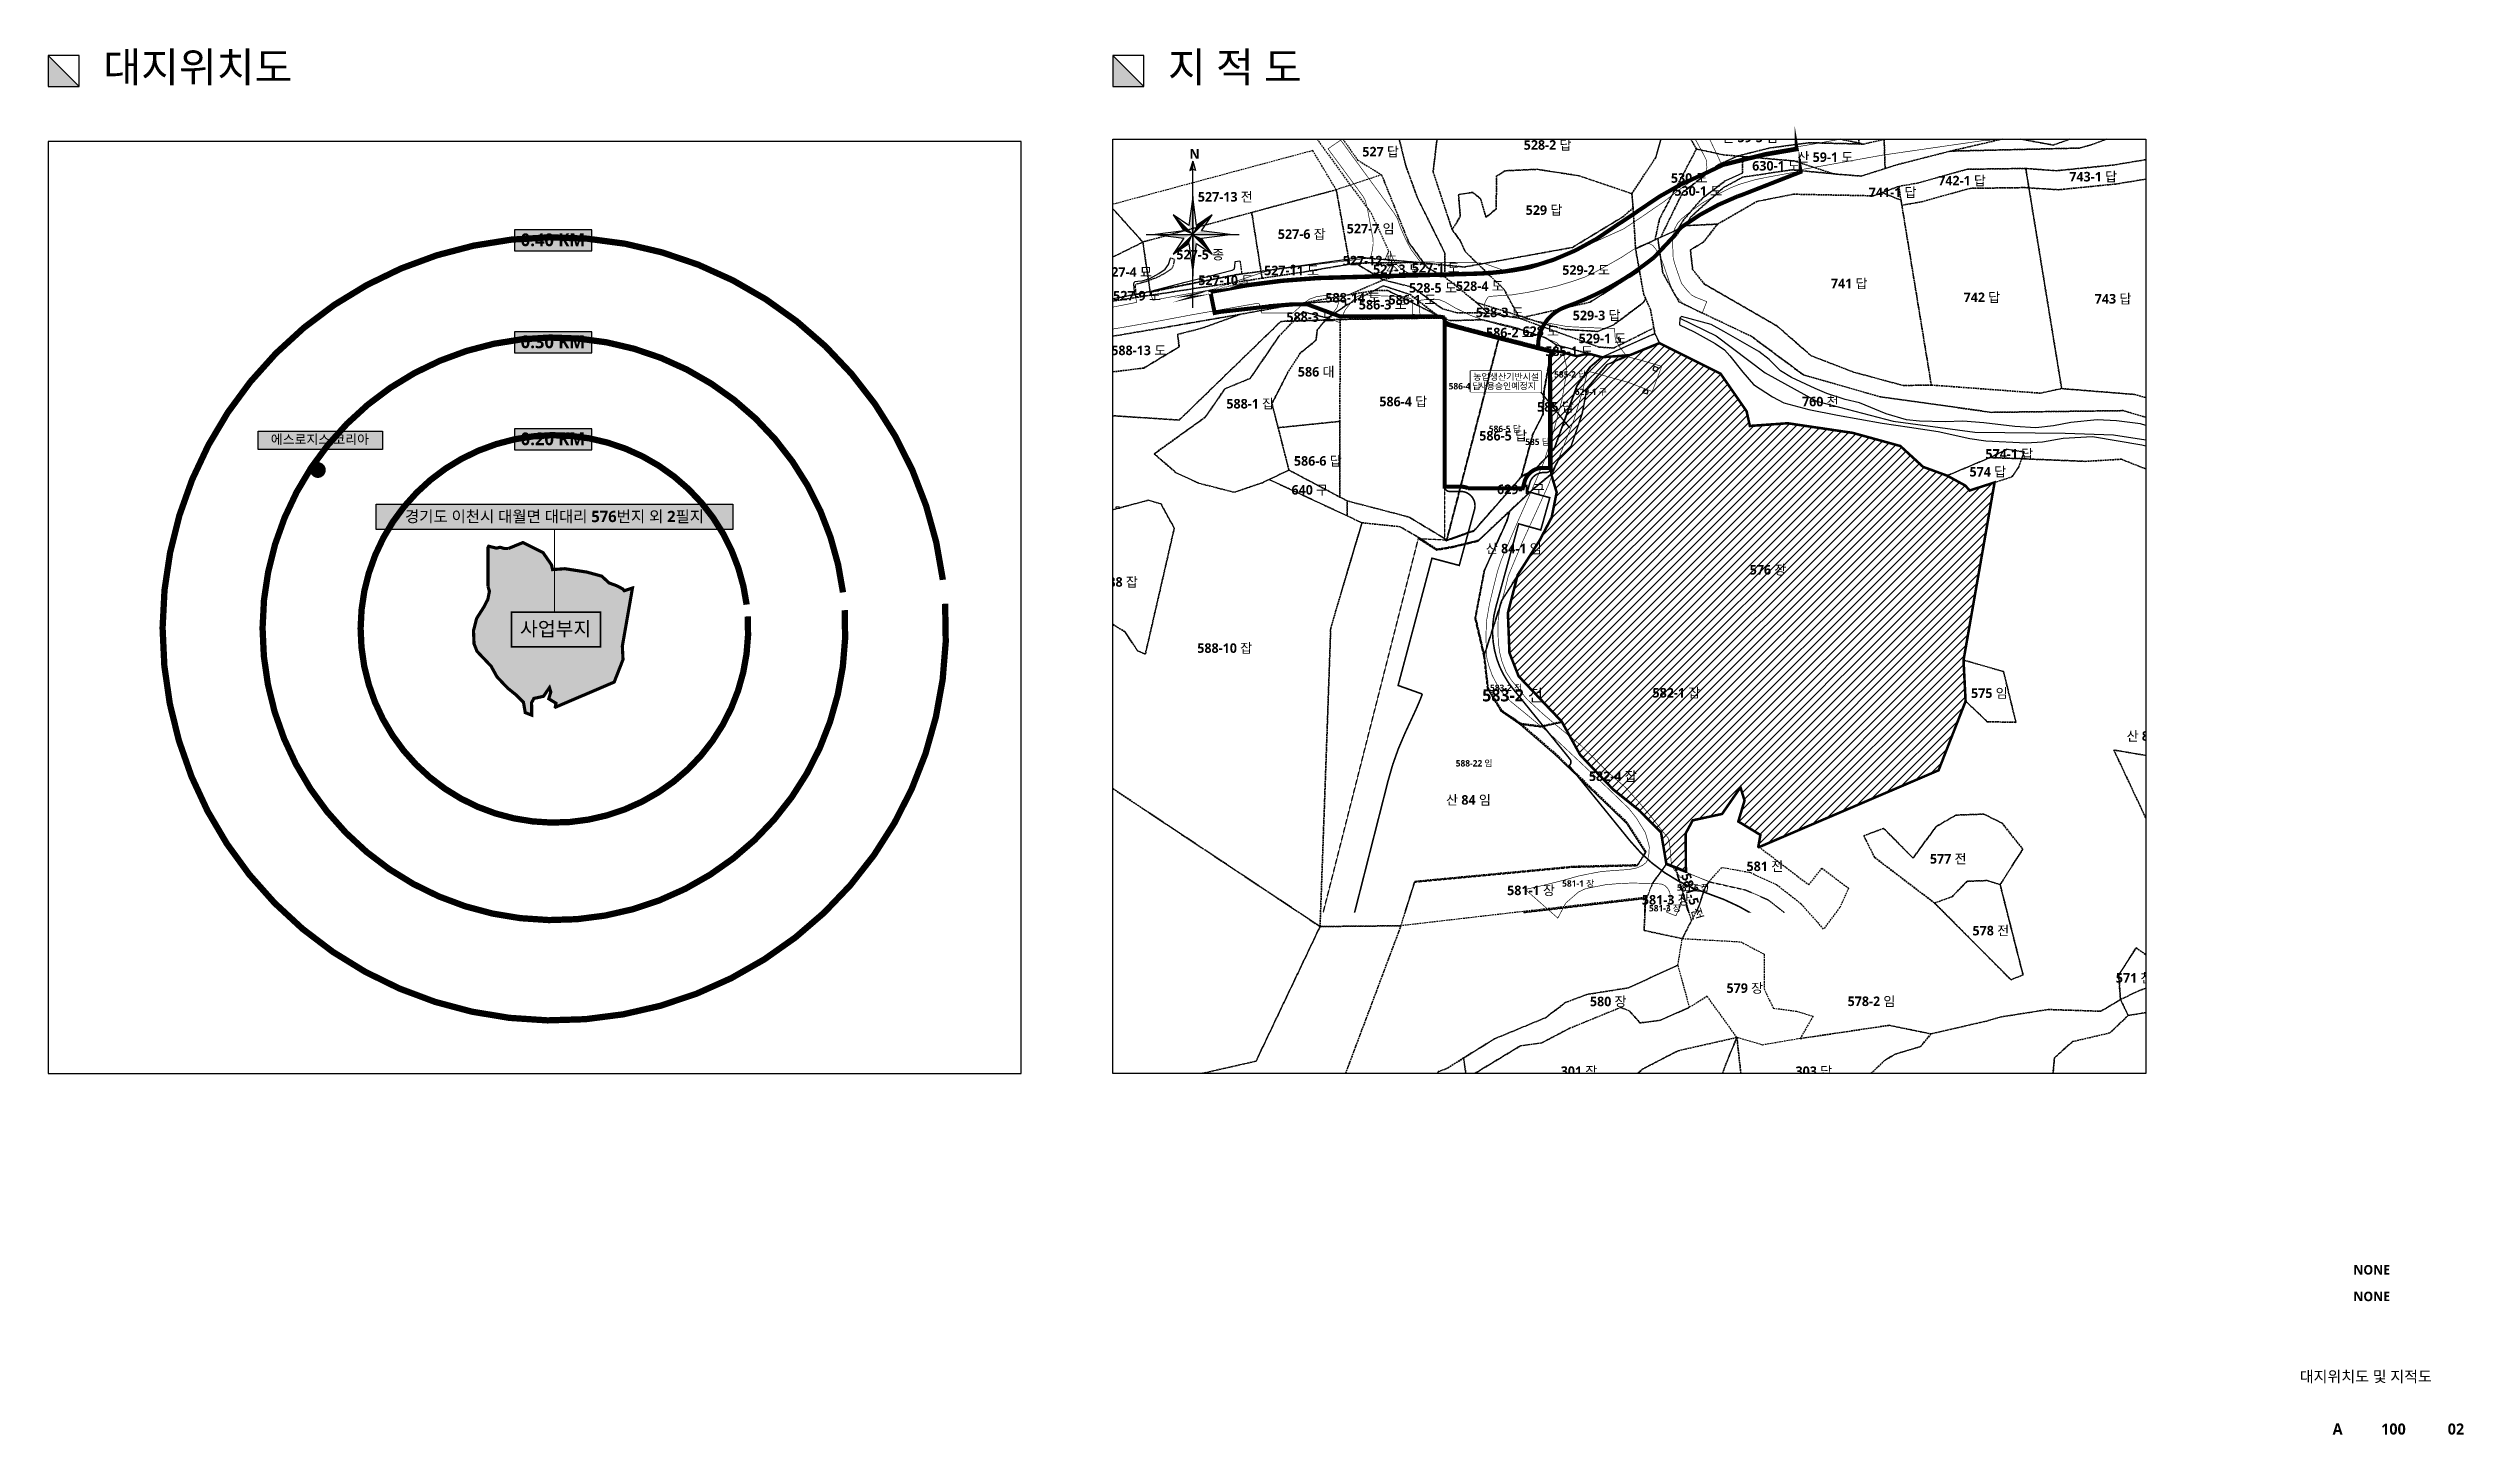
# Model space of a CAD drawing. Header units: millimetres. Extents: x 16229 to 190005487, y 10188 to 455456909.
# Drawn here: x 16229 to 322646, y 10188 to 186114 of the extents above; entities outside this region: 2.
import ezdxf
from ezdxf.enums import TextEntityAlignment as Align
from ezdxf.xclip import XClip

# ---------------------------------------------------------------- set-up
doc = ezdxf.new("R2010")
doc.units = ezdxf.units.MM
doc.header["$LTSCALE"] = 50
doc.header["$MEASUREMENT"] = 0
doc.header["$XCLIPFRAME"] = 0
for name, pattern in [('AZ081', [3, 2, -1]), ('CENTER', [2, 1.25, -0.25, 0.25, -0.25]), ('DASHED', [0.75, 0.5, -0.25]), ('EA0019', [6.1, 4, -0.7, 0.7, -0.7]), ('HID', [5, 3, -2]), ('HIDDEN2', [0.1875, 0.125, -0.0625])]:
    doc.linetypes.add(name, pattern=pattern)
doc.layers.get('0').update_dxf_attribs({"linetype": 'CONTINUOUS'})
for name, color, linetype in [('-0', 7, 'CONTINUOUS'), ('83', 8, 'CONTINUOUS'), ('A-ANNO-TITL', 7, 'CONTINUOUS'), ('A-DEGN-LINE', 4, 'CONTINUOUS'), ('A-MKXX-SYMB', 7, 'CONTINUOUS'), ('A-XXXX-SOLD', 252, 'CONTINUOUS'), ('AA200', 7, 'CONTINUOUS'), ('AE340', 7, 'CONTINUOUS'), ('AEC004', 1, 'CONTINUOUS'), ('AZ080', 1, 'CONTINUOUS'), ('AZ081', 1, 'AZ081'), ('BA001', 5, 'CONTINUOUS'), ('BA002', 7, 'CONTINUOUS'), ('ba030', 5, 'CONTINUOUS'), ('CAA002', 30, 'CONTINUOUS'), ('COL', 2, 'CONTINUOUS'), ('DIM', 7, 'CONTINUOUS'), ('EA0019', 7, 'EA0019'), ('LSMD_CONT_LDREG_41500', 1, 'CONTINUOUS'), ('TEX', 3, 'CONTINUOUS'), ('Text1', 7, 'CONTINUOUS'), ('가구1', 5, 'CONTINUOUS'), ('건축계획', 7, 'CONTINUOUS'), ('관경', 7, 'CONTINUOUS'), ('도각선', 5, 'CONTINUOUS'), ('문자선', 7, 'CONTINUOUS'), ('연속도_연속지적1', 7, 'CONTINUOUS'), ('전면공지', 98, 'CONTINUOUS'), ('지적', 7, 'CONTINUOUS')]:
    doc.layers.add(name, color=color, linetype=linetype)
doc.layers.add('A-XXXX-TXT2', color=3, linetype='CONTINUOUS', lineweight=25)
doc.styles.add('SH_대대리576', font='NanumGothicBold.ttf')

msp = doc.modelspace()

# ---------------------------------------------------------------- texts
at = {"layer": 'A-ANNO-TITL', "style": 'SH_대대리576'}
for s, height, p in [('NONE', 1200, (310981, 31111)), ('NONE', 1200, (310981, 27734)), ('대지위치도 및 지적도', 1400, (310227, 17589)), ('A', 1400, (306650, 10908)), ('100', 1400, (313734, 10908)), ('02', 1400, (321663, 10908))]:
    msp.add_text(s, height=height, dxfattribs=at).set_placement(p, align=Align.MIDDLE)
at = {"layer": 'A-XXXX-TXT2', "style": 'SH_대대리576'}
for s, p in [('0.40 KM', (80236, 161002)), ('0.30 KM', (80236, 148059)), ('0.20 KM', (80236, 135749))]:
    msp.add_text(s, height=1620, dxfattribs=at).set_placement(p, align=Align.CENTER)
at = {"layer": 'LSMD_CONT_LDREG_41500', "color": 7, "style": 'SH_대대리576'}
for s, height, p in [('585-2 답', 810, (209299, 144331)), ('629-1 구', 810, (211922, 142120)), ('576 장', 1215, (234393, 119330)), ('582-1 잡', 1215, (222764, 103726)), ('582-4 잡', 1215, (214702, 93135))]:
    msp.add_text(s, height=height, dxfattribs=at).set_placement(p, align=Align.CENTER)
at = {"layer": 'LSMD_CONT_LDREG_41500', "color": 7, "linetype": 'Continuous', "style": 'SH_대대리576'}
msp.add_text('760 천', height=1215, dxfattribs=at).set_placement((241031, 140679), align=Align.CENTER)
at = {"layer": 'TEX', "color": 2, "style": 'SH_대대리576'}
for s, p in [('대지위치도', (23201, 181801, -36)), ('지 적 도', (158264, 181801))]:
    msp.add_text(s, height=3823, dxfattribs=at).set_placement(p)
at = {"layer": 'TEX', "ltscale": 8, "style": 'SH_대대리576'}
for s, height, p in [('에스로지스 코리아', 1200, (50687, 136487)), ('경기도 이천시 대월면 대대리 576번지 외 2필지', 1440, (80445, 126705)), ('사업부지', 1800, (80594, 112443))]:
    msp.add_text(s, height=height, dxfattribs=at).set_placement(p, align=Align.MIDDLE_CENTER)

# ---------------------------------------------------------------- blocks, each defined once
blk = doc.blocks.new('231e2')
at = {"layer": '문자선', "color": 7}
for p, q in [((3085.95, -825.87), (3085.11, -828.68)), ((3085.11, -828.68), (3085.95, -828.25)), ((3085.95, -871.25), (3085.95, -825.87)), ((3085.95, -825.87), (3086.78, -828.68)), ((3086.78, -828.68), (3085.95, -828.25)), ((3085.95, -836.89), (3084.8, -845.79)), ((3085.95, -836.78), (3085.95, -861.46)), ((3087.09, -845.79), (3085.95, -836.89)), ((3079.88, -854.62), (3092.01, -842.49)), ((3079.88, -842.49), (3092.01, -854.62)), ((3084.8, -845.79), (3079.88, -842.49)), ((3079.88, -842.49), (3083.18, -847.41)), ((3092.01, -842.49), (3087.09, -845.79)), ((3088.71, -847.41), (3092.01, -842.49)), ((3071.55, -848.56), (3100.35, -848.56)), ((3083.18, -847.41), (3074.28, -848.56)), ((3074.28, -848.56), (3083.18, -849.7)), ((3083.18, -849.7), (3079.88, -854.62)), ((3079.88, -854.62), (3084.8, -851.32)), ((3084.8, -851.32), (3085.95, -860.23)), ((3085.95, -860.23), (3087.09, -851.32)), ((3087.09, -851.32), (3092.01, -854.62)), ((3097.61, -848.56), (3088.71, -847.41)), ((3088.71, -849.7), (3097.61, -848.56)), ((3092.01, -854.62), (3088.71, -849.7))]:
    blk.add_line(p, q, dxfattribs=at)
for points in [[(3085.11, -828.68), (3085.95, -825.87), (3085.95, -828.25)], [(3085.95, -836.89), (3085.95, -848.56), (3084.8, -845.79)], [(3079.88, -842.49), (3085.95, -848.56), (3083.18, -847.41)], [(3085.95, -848.56), (3087.09, -845.79), (3092.01, -842.49)], [(3074.28, -848.56), (3085.95, -848.56), (3083.18, -849.7)], [(3079.88, -854.62), (3085.95, -848.56), (3084.8, -851.32)], [(3085.95, -848.56), (3088.71, -847.41), (3097.61, -848.56)], [(3085.95, -848.56), (3088.71, -849.7), (3092.01, -854.62)], [(3085.95, -848.56), (3087.09, -851.32), (3085.95, -860.23), (3085.95, -848.56)], [(3085.95, -848.56), (3087.09, -851.32), (3085.95, -860.23)]]:
    blk.add_solid(points, dxfattribs=at)
at = {"layer": '문자선', "style": 'SH_대대리576'}
blk.add_text('N', height=3, dxfattribs=at).set_placement((3084.93, -825.07))
blk = doc.blocks.new('A$C3D0067BF')
at = {"layer": '83', "linetype": 'CENTER', "ltscale": 3, "const_width": 500, "elevation": -23480, "flags": 128}
blk.add_lwpolyline([(91824, 24270), (92754, 24379, 0.0218866), (101029, 25787, 0.0958552), (128057, 38926), (133103, 42250), (135120, 43639, -0.0619945), (155638, 55156), (155638, 55156), (161630, 57998), (174309, 61127), (184874, 62947), (184874, 62949), (186105, 55803), (167393, 48474), (166296, 48121, 0.0654406), (148838, 38578, 0.1231331), (146974, 36342), (139873, 28811, -0.0123486), (133185, 23870, -0.019319), (126982, 20044), (126982, 20044, -0.0172252), (121216, 17045), (121216, 17045, -0.0261858), (112092, 13265, 0.3340423), (103455, 242), (90927, 3460), (75018, 7628), (74563, 7932, -0.2069077), (73933, 9389), (73933, 9944, 0.0499299), (70960, 10247), (40929, 10301), (30757, 14069), (26534, 14077), (20678, 13603), (19088, 13474), (3185, 11696), (1537, 11362), (195, 17975), (195, 17978), (216, 17982), (195, 17975), (217, 17982), (218, 17981, -0.0383885), (34133, 22313), (52168, 22810), (54873, 22885), (63054, 23110), (67779, 23240), (81092, 23607), (82885, 23657, 0.0235976), (91824, 24270)], format="xyb", dxfattribs=at)
blk = doc.blocks.new('A$C34E84CA0')
at = {"layer": '83', "linetype": 'ByBlock', "flags": 128}
blk.add_lwpolyline([(136768, 289298, 200, 200, 0), (134475, 289298, 200, 200, 0.3381239), (128687, 284878, 200, 200, 0), (128142, 282882, 200, 200, 0), (110890, 282882, 200, 200, 0.1030068), (108495, 283381, 200, 200, 0), (103494, 283381, 200, 200, 0), (103494, 283381, 200, 200, 0), (103494, 283381, 200, 200, 0), (103494, 283381, 200, 200, 0), (103494, 335165, 200, 200, 0), (104579, 334440, 200, 200, 0), (104579, 334440, 200, 200, 0), (120488, 330272, 200, 200, 0), (137496, 325904, 200, 200, 0), (136769, 324635, 200, 200, 0), (136769, 293998, 200, 200, 0), (136768, 289298, 200, 200, 0)], format="xyseb", close=True, dxfattribs=at)
at = {"layer": '83', "linetype": 'DASHED', "ltscale": 3}
for points in [[(103494, 266732), (103494, 335165), (104579, 334440), (120488, 330272), (115394, 310375), (104026, 266412)], [(120488, 330272), (137496, 325904), (136559, 324268), (134520, 313118), (134177, 305795), (131021, 299632), (127461, 286347), (112633, 269455), (104026, 266412), (115394, 310375)], [(136769, 324635), (136769, 293998), (136769, 293997), (131911, 288880), (127461, 286347), (131021, 299632), (134177, 305795), (134520, 313118), (136559, 324268)], [(136769, 287129), (130844, 282202), (123771, 275549), (113940, 266303), (105715, 264312), (100975, 263486), (95268, 267119), (103494, 266732), (104026, 266412), (112633, 269455), (127461, 286347), (131911, 288880), (136768, 293996)], [(136769, 287129), (138518, 281336), (136958, 273487), (133124, 266155), (126295, 255418), (121342, 247632), (115774, 230272), (113006, 242081), (115832, 256899), (122893, 272477), (123771, 275549), (130844, 282202)], [(64262, 145194), (95268, 267119), (100975, 263486), (105715, 264312), (113940, 266303), (123771, 275549), (122893, 272477), (115832, 256899), (113006, 242081), (115774, 230272), (116927, 220137), (121180, 212987), (126954, 209008), (138182, 199330), (160506, 177864), (166433, 168709), (163838, 164636), (143607, 164146), (94042, 159461), (89625, 145434), (63273, 143113)], [(123733, 231030), (126601, 223723), (140074, 209560), (133563, 208111), (126954, 209008), (121180, 212987), (116927, 220137), (115774, 230272), (121342, 247632), (126295, 255418), (123236, 243543)], [(140074, 209560), (145870, 199093), (156075, 188381), (164176, 181890), (171200, 174827), (172870, 164985), (168488, 158869), (166718, 154407), (89625, 145434), (94042, 159461), (143607, 164146), (163838, 164636), (166433, 168709), (160506, 177864), (138182, 199330), (126954, 209008), (133563, 208111)], [(172870, 164985), (175791, 163814), (180689, 147080), (177787, 141424), (165830, 143958), (166280, 152961), (166718, 154407), (168488, 158869)], [(186430, 159565), (185205, 158184), (182931, 151451), (180689, 147080), (175791, 163814), (179008, 162558)], [(319848, 139121), (314310, 130704), (315242, 122753), (309028, 118636), (292485, 119173), (277875, 116891), (273263, 115576), (255743, 111541), (242600, 114222), (215211, 110782), (218878, 118076), (213704, 119651), (206418, 120610), (203531, 126659), (203593, 137534), (196203, 141412), (177787, 141424), (180689, 147080), (182931, 151451), (185205, 158184), (186430, 159565), (197625, 157052), (204774, 153945), (211667, 148559), (218382, 141072), (235142, 131281), (274117, 135249), (280847, 128489), (284604, 130043)], [(166718, 154407), (166280, 152961), (165830, 143958), (177787, 141424), (176447, 133129), (160934, 125961), (147920, 123909), (141202, 121364), (134914, 116604), (133331, 115948), (118953, 109988), (109249, 103979), (104404, 100849), (101325, 99701), (97612, 90455), (98596, 79064), (107761, 61647), (111425, 60181), (121290, 63832), (105293, 39116), (81634, 22813), (51965, 47913), (66641, 84131), (89625, 145434)], [(44193, 102980), (63273, 143113), (89625, 145434), (66641, 84131), (51965, 47913), (81634, 22813), (79342, 19180), (18073, 50442), (3807, 93806)], [(180097, 119869), (176447, 133129), (177787, 141424), (196203, 141412), (203593, 137534), (203531, 126659), (206418, 120610), (213704, 119651), (218878, 118076), (215211, 110782), (202934, 108045), (194918, 110415), (185631, 123314)], [(176447, 133129), (180097, 119869), (170943, 115804), (164545, 114987), (161275, 118677), (158511, 119836), (142527, 113299), (133826, 108745), (127136, 107827), (110187, 97580), (109249, 103979), (118953, 109988), (133331, 115948), (134914, 116604), (141202, 121364), (147920, 123909), (160934, 125961)], [(194918, 110415), (176504, 106258), (165492, 100581), (144564, 83002), (135948, 69260), (121290, 63832), (111425, 60181), (107761, 61647), (98596, 79064), (97612, 90455), (101325, 99701), (104404, 100849), (109249, 103979), (110187, 97580), (127136, 107827), (133826, 108745), (142527, 113299), (158511, 119836), (161275, 118677), (164545, 114987), (170943, 115804), (180097, 119869), (185631, 123314)], [(317291, 67248), (306597, 65911), (294829, 61762), (294187, 57995), (291562, 52358), (266288, 50212), (257325, 51368), (235731, 60112), (232433, 57825), (223523, 68319), (227183, 69182), (236685, 64508), (237573, 66397), (234671, 71588), (230822, 76940), (227177, 86017), (228570, 91013), (241163, 103167), (244517, 105186), (252458, 107550), (255743, 111541), (273263, 115576), (277875, 116891), (292485, 119173), (309028, 118636), (315242, 122753), (317577, 117326), (311800, 111832), (300115, 109104), (294449, 104040), (293454, 92252), (298085, 81555), (309762, 74356), (315203, 68089)], [(317577, 117326), (330920, 119420), (337664, 117709), (345470, 120062), (350929, 123621), (350475, 119954), (356033, 99871), (359725, 97562), (374584, 80974), (361212, 75353), (357856, 74785), (354383, 75505), (336601, 76270), (332076, 75103), (330061, 71716), (317291, 67248), (315203, 68089), (309762, 74356), (298085, 81555), (293454, 92252), (294449, 104040), (300115, 109104), (311800, 111832)], [(217057, 63377), (205793, 69715), (198215, 80545), (194918, 110415), (202934, 108045), (215211, 110782), (242600, 114222), (255743, 111541), (252458, 107550), (244517, 105186), (241163, 103167), (228570, 91013), (227177, 86017), (230822, 76940), (234671, 71588), (237573, 66397), (236685, 64508), (227183, 69182), (223523, 68319), (232433, 57825), (229919, 56319), (227106, 56173), (222036, 57663)], [(81634, 22813), (105293, 39116), (121290, 63832), (135948, 69260), (144564, 83002), (165492, 100581), (176504, 106258), (194918, 110415), (191943, 103286), (187437, 91107), (184328, 73266), (186717, 63064), (191623, 61514), (96671, 10338), (79342, 19180)], [(194918, 110415), (198215, 80545), (205793, 69715), (217057, 63377), (212802, 61168), (196304, 60036), (186717, 63064), (184328, 73266), (187437, 91107), (191943, 103286)], [(191623, 61514), (196304, 60036), (212802, 61168), (217057, 63377), (222036, 57663), (227106, 56173), (229919, 56319), (232433, 57825), (235731, 60112), (257325, 51368), (266288, 50212), (291562, 52358), (294187, 57995), (305303, 58154), (316131, 58940), (326036, 59838), (331152, 60869), (343620, 61751), (352044, 63750), (363936, 68791), (361212, 75353), (374584, 80974), (377817, 86106), (391869, 86274), (397029, 86008), (390482, 32518), (343646, 16457), (320662, 26848), (291559, 23282), (214782, 16119), (143763, 100), (114836, 1070), (96671, 10338)], [(361212, 75353), (363936, 68791), (352044, 63750), (343620, 61751), (331152, 60869), (326036, 59838), (316131, 58940), (305303, 58154), (294187, 57995), (294829, 61762), (306597, 65911), (317291, 67248), (330061, 71716), (332076, 75103), (336601, 76270), (354383, 75505), (357856, 74785)], [(48980, 2441), (49485, 34414), (96671, 10338), (114836, 1070)], [(167263, 32821), (170669, 20866), (172583, 14664), (144429, 17508), (141555, 17798), (141510, 23599), (155572, 30618), (166592, 35177)], [(166592, 35177), (155572, 30618), (141510, 23599), (141555, 17798), (172583, 14664), (170669, 20866)]]:
    blk.add_lwpolyline(points, close=True, dxfattribs=at)
at = {"layer": '83', "linetype": 'ByBlock', "elevation": -23504, "flags": 128}
blk.add_lwpolyline([(103494, 283381, 200, 200, 0), (103494, 266732, 200, 200, 0), (95268, 267119, 200, 200, 0), (64262, 145194, 200, 200, 0), (63272, 143113, 200, 200, 0), (44193, 102980, 200, 200, 0), (976, 93163, 200, 200, 0), (102, 37780, 200, 200, 0), (44256, 37082, 200, 200, 0), (49485, 34414, 200, 200, 0), (48980, 2441, 200, 200, 0), (114836, 1070, 200, 200, 0), (143763, 100, 200, 200, 0), (178583, 7954, 200, 200, 0), (214782, 16119, 200, 200, 0), (291559, 23282, 200, 200, 0), (320662, 26848, 200, 200, 0), (343646, 16457, 200, 200, 0), (390482, 32518, 200, 200, 0), (397029, 86008, 200, 200, 0), (391869, 86274, 200, 200, 0), (377817, 86106, 200, 200, 0), (374584, 80974, 200, 200, 0), (359725, 97562, 200, 200, 0), (356033, 99871, 200, 200, 0), (350475, 119954, 200, 200, 0), (350929, 123621, 200, 200, 0), (345470, 120062, 200, 200, 0), (337664, 117709, 200, 200, 0), (330920, 119420, 200, 200, 0), (317577, 117326, 200, 200, 0), (315242, 122753, 200, 200, 0), (314310, 130704, 200, 200, 0), (319848, 139121, 200, 200, 0), (284604, 130043, 200, 200, 0), (280847, 128489, 200, 200, 0), (274117, 135249, 200, 200, 0), (235142, 131281, 200, 200, 0), (218382, 141072, 200, 200, 0), (211667, 148559, 200, 200, 0), (204774, 153945, 200, 200, 0), (197625, 157052, 200, 200, 0), (186430, 159565, 200, 200, 0), (179008, 162558, 200, 200, 0), (175791, 163814, 200, 200, 0), (172870, 164985, 200, 200, 0), (171200, 174827, 200, 200, 0), (164176, 181890, 200, 200, 0), (156075, 188381, 200, 200, 0), (145870, 199093, 200, 200, 0), (141882, 206295, 200, 200, 0), (140074, 209560, 200, 200, 0), (126601, 223723, 200, 200, 0), (123733, 231030, 200, 200, 0), (123236, 243543, 200, 200, 0), (126295, 255418, 200, 200, 0), (133124, 266155, 200, 200, 0), (136958, 273487, 200, 200, 0), (138518, 281336, 200, 200, 0), (136769, 287129, 200, 200, 0), (136768, 289298, 200, 200, 0), (136768, 289298, 200, 200, 0), (134475, 289298, 200, 200, 0.3381239), (128687, 284878, 200, 200, 0), (128142, 282882, 200, 200, 0), (110890, 282882, 200, 200, 0.1030068), (108495, 283381, 200, 200, 0), (103494, 283381, 200, 200, 0), (103494, 283381, 200, 200, 0), (103494, 283381, 200, 200, 0), (103494, 283381, 0, 0, 0)], format="xyseb", dxfattribs=at)
at = {"layer": '83', "linetype": 'CENTER', "ltscale": 2, "const_width": 500, "flags": 128}
for points in [[(136768, 289277), (136768, 289277, -0.41042), (135268, 287796), (134475, 287796, 0.3381239), (130134, 284482), (129419, 281865), (136421, 279908), (133595, 269796), (126653, 271735), (119500, 245541, 0.2413826), (124848, 220094), (135409, 207057), (136925, 205185), (142707, 198047, -0.4142136), (142485, 195938), (161481, 172487, 0.1480106), (185933, 155899), (185933, 155899, -0.0991354), (209237, 142717), (215394, 137396, 0.1800891), (254627, 122791), (270483, 122791, -0.0087562), (273284, 122742, -0.0725543), (296007, 118610, -0.0271902), (304084, 115393, -0.0060913), (305843, 114553), (312601, 111223), (336348, 111684), (372488, 75974), (395800, 75974)], [(863, 85926), (52730, 91168), (52092, 97472), (62230, 118795), (67780, 130471), (70302, 135774), (70954, 137145, 0.0487281), (74552, 147113), (85780, 191265, -0.0462646), (91067, 206142), (94029, 212533, 0.0161262), (96512, 218380), (88911, 221087), (99510, 260962), (108060, 258689), (112684, 275622, 0.0031641), (112851, 276249, 0.4906979), (108495, 281880), (104993, 281880, -0.4142136), (103493, 283380), (103493, 283380)]]:
    blk.add_lwpolyline(points, format="xyb", dxfattribs=at)
blk.add_lwpolyline([(49010, 4440), (49010, 4440), (391266, 38926)], dxfattribs=at)
at = {"layer": '83', "linetype": 'DASHED', "ltscale": 3, "style": 'SH_대대리576'}
for s, p in [('586-4 답', (104740, 313841)), ('586-5 답', (117328, 300503)), ('585 답', (128742, 296412)), ('583-2 전', (117697, 219353)), ('588-22 임', (106965, 195692)), ('581-1 장', (140297, 158041)), ('581-5 전', (176247, 156766)), ('581-3 장', (167487, 150288)), ('580 장', (147533, 119479)), ('579 장', (195176, 125513)), ('578-2 임', (243513, 124621)), ('581-2 장', (90543, 104418)), ('301 장', (136027, 93205)), ('303 답', (213033, 89499)), ('301-1 임', (47651, 84674)), ('305-4 답', (269442, 83474)), ('302 장', (191000, 73521)), ('301-2 장', (145044, 58643)), ('301-4 임', (4466, 51601)), ('301-3 임', (262257, 37938)), ('산 89-4 임', (152394, 21682)), ('301-6 임', (71093, 12641))]:
    blk.add_text(s, height=2000, dxfattribs=at).set_placement(p)
blk = doc.blocks.new('AEC004')
at = {"layer": 'AEC004', "flags": 128}
blk.add_lwpolyline([(0, 2.5), (0, 0)], dxfattribs=at)
at = {"layer": 'AEC004'}
blk.add_circle((0, 2), 0.5, dxfattribs=at)
blk = doc.blocks.new('사면')
at = {"layer": '가구1', "color": 8, "ltscale": 3, "flags": 128}
blk.add_lwpolyline([(298589.95, 360323.06), (298587.26, 360323.77), (298586.17, 360324.5), (298586.17, 360279.93)], dxfattribs=at)
blk = doc.blocks.new('G$CCDC9CEFE')
at = {"elevation": -50}
blk.add_lwpolyline([(27, 165271), (216264, 165271), (216264, 3), (27, 3)], close=True, dxfattribs=at)
at = {"layer": 'AA200', "color": 8, "elevation": 75132, "flags": 128}
for points in [[(91542, 133569), (92022, 133345), (92239, 133781), (91735, 134017)], [(90303, 130773), (90867, 130609), (90992, 131001), (90517, 131201)]]:
    blk.add_lwpolyline(points, close=True, dxfattribs=at)
at = {"layer": 'AE340', "color": 8, "elevation": 75132, "flags": 128}
for points in [[(87480, 137585), (87263, 137494), (87415, 137133), (87632, 137224)], [(26122, 116523), (26093, 116756), (25705, 116707), (25734, 116474)]]:
    blk.add_lwpolyline(points, dxfattribs=at)
at = {"layer": 'AZ080', "color": 8}
for p, q in [((29857, 144781, 75132), (30978, 145379, 75132)), ((30978, 145379, 75132), (31731, 145905, 75132)), ((31731, 145905, 75132), (32142, 146494, 75132)), ((32142, 146494, 75132), (32384, 147282, 75132)), ((35654, 144688, 75132), (39967, 145801, 75132)), ((39967, 145801, 75132), (40212, 145939, 75132)), ((40212, 145939, 75132), (40287, 146215, 75132)), ((40287, 146215, 75132), (40331, 146850, 75132)), ((40331, 146850, 75132), (40910, 146959, 75132)), ((27912, 144095, 75132), (27939, 144285, 75132)), ((28023, 142691, 75132), (27912, 144095, 75132)), ((27939, 144285, 75132), (28070, 144400, 75132)), ((28070, 144400, 75132), (28391, 144437, 75132)), ((28391, 144437, 75132), (28924, 144491, 75132)), ((28924, 144491, 75132), (29857, 144781, 75132)), ((29968, 143227, 75132), (34199, 144312, 75132)), ((34199, 144312, 75132), (35654, 144688, 75132))]:
    blk.add_line(p, q, dxfattribs=at)
at = {"layer": 'AZ081', "color": 8, "elevation": 75132, "flags": 128}
for points in [[(28023, 142691), (28175, 142848), (28108, 143812), (28118, 144003), (28273, 144127), (28657, 144205), (29393, 144409), (30938, 145000), (31940, 145571), (32530, 145984), (32738, 146289), (32912, 147114), (32384, 147282)], [(40910, 146959), (41115, 145483), (41100, 145402), (41062, 145338), (40670, 145260), (35656, 144244)], [(35656, 144244), (34365, 143983), (30032, 143089), (29968, 143227)]]:
    blk.add_lwpolyline(points, dxfattribs=at)
at = {"layer": 'BA001', "color": 8, "elevation": 75132, "flags": 128}
for points in [[(209511, 101528), (208962, 102427), (208716, 102872), (207683, 104061), (206161, 105324), (204785, 106112), (203675, 106526), (201915, 106793), (198764, 106619), (196810, 106177), (195256, 105890), (193669, 105796), (191722, 106145), (189396, 106675), (187174, 107550), (183847, 109723), (182159, 111093), (180609, 112601), (178939, 114558), (178133, 115679), (176770, 118083), (175964, 119201), (174289, 120860), (173479, 121419), (171877, 122167), (169810, 122863), (168246, 123062), (166903, 123205), (166438, 123534), (165689, 123759), (162924, 124020), (157859, 125062), (154628, 126018), (151369, 126927), (148429, 127321), (146044, 127414), (142847, 127092), (140698, 126695), (138517, 126469), (135939, 126633), (132171, 127065), (129592, 127282), (127420, 127185), (124248, 127282), (122669, 127447), (120178, 128167), (116890, 129518), (115160, 129939), (112899, 130659), (111454, 131294), (108563, 132614), (107216, 133449), (105816, 134852), (104564, 135814), (100278, 138291), (98699, 139113), (95076, 140100), (94875, 139924), (94825, 139082), (96612, 138242), (99220, 136809), (100364, 136031), (101007, 135286), (102602, 133273), (103893, 131784), (106226, 130238), (107638, 129531), (110693, 128692), (114208, 128011), (119674, 127016), (123046, 126543), (126569, 125983), (130449, 125131), (132414, 124852), (137366, 124616), (139353, 124727), (141894, 125167), (145493, 125406), (151543, 124384), (153650, 123762), (156316, 122982), (158664, 122607), (160637, 122530), (163998, 122318), (165752, 122250), (168059, 121973), (170177, 121500), (173522, 120309), (174772, 119732), (175349, 119194), (176380, 117504), (176929, 116021), (177802, 113855), (178843, 111949), (180119, 110185), (181413, 108961), (183877, 107306), (188160, 105215), (189481, 104816), (192339, 103993), (193916, 103795), (196331, 103843), (197313, 103987), (200771, 104842), (202157, 104871), (203694, 104547), (204597, 104150), (206047, 102873), (206815, 102014), (208381, 99506), (209533, 97191)], [(209511, 101528), (210807, 99407), (211910, 96795), (213278, 94189), (215046, 91576), (216264, 90369)], [(216264, 88133), (215617, 88576), (213350, 90773), (211544, 93411), (210142, 95968), (209533, 97191)]]:
    blk.add_lwpolyline(points, dxfattribs=at)
at = {"layer": 'BA002', "color": 8, "elevation": 75132, "flags": 128}
for points in [[(94875, 139924), (99315, 137741), (105324, 133214), (111648, 129717), (121047, 127283), (131048, 125938), (142150, 125805), (148070, 125581), (165179, 122978), (172399, 121364), (174526, 120136), (175754, 119083), (178169, 114505), (182526, 109403), (187066, 106751), (193265, 105034), (195730, 104935), (201397, 105583), (204285, 105011), (206600, 103592), (209521, 99489)], [(216264, 89508), (214712, 90769), (210419, 98228), (209521, 99489)]]:
    blk.add_lwpolyline(points, dxfattribs=at)
at = {"layer": 'ba030', "color": 8, "elevation": 75132}
for points in [[(164080, 123466), (164660, 123377), (166594, 123082)], [(166653, 123469), (166536, 122696)], [(166653, 123469), (167175, 122994), (166536, 122696)]]:
    blk.add_lwpolyline(points, dxfattribs=at)
at = {"layer": 'COL', "ltscale": 10, "elevation": -50}
blk.add_lwpolyline([(27, 165271), (216264, 165271), (216264, 3), (27, 3)], close=True, dxfattribs=at)
at = {"layer": 'EA0019', "color": 8, "const_width": 78.3, "elevation": 75132, "flags": 128}
blk.add_lwpolyline([(4178, 3), (4538, 4149), (27, 8378)], dxfattribs=at)
at = {"layer": 'LSMD_CONT_LDREG_41500', "color": 7, "linetype": 'Continuous', "const_width": 0.102}
for points in [[(79099, 120791), (80143, 122775), (81551, 124152), (82915, 128226), (83487, 131315)], [(80641, 127145), (79451, 123863), (79099, 123492), (79099, 123493), (79099, 127043)]]:
    blk.add_lwpolyline(points, dxfattribs=at)
at = {"layer": 'LSMD_CONT_LDREG_41500', "color": 1, "linetype": 'Continuous', "const_width": 313}
blk.add_lwpolyline([(79099, 127043), (79099, 123493), (79099, 120791)], dxfattribs=at)
at = {"layer": '건축계획', "color": 8, "linetype": 'ByBlock', "elevation": 75132, "flags": 128}
blk.add_lwpolyline([(27, 133954, 78.3, 78.3, 0), (364, 134142, 78.3, 78.3, 0), (2045, 134779, 78.3, 78.3, 0), (3391, 135234, 78.3, 78.3, 0), (5083, 135628, 78.3, 78.3, 0), (6882, 135899, 78.3, 78.3, 0), (9556, 136229, 78.3, 78.3, 0), (12796, 136510, 78.3, 78.3, 0), (26533, 138774, 78.3, 78.3, 0), (31072, 139578, 78.3, 78.3, 0), (34898, 140298, 78.3, 78.3, 0), (35675, 140435, 78.3, 78.3, 0), (38232, 140886, 78.3, 78.3, 0), (40906, 141358, 78.3, 78.3, 0), (42993, 141720, 78.3, 78.3, 0), (43250, 141684, 78.3, 78.3, 0), (43511, 141078, 78.3, 78.3, 0), (43579, 140688, 78.3, 78.3, 0), (43581, 140542, 78.3, 78.3, 0), (47428, 140542, 78.3, 78.3, 0), (48817, 141794, 78.3, 78.3, 0), (49439, 142237, 78.3, 78.3, 0), (50328, 142551, 78.3, 78.3, 0), (51571, 142720, 78.3, 78.3, 0), (52600, 142830, 78.3, 78.3, 0), (52850, 142761, 78.3, 78.3, 0), (53036, 142510, 78.3, 78.3, 0), (53085, 142051, 78.3, 78.3, 0), (52835, 141242, 78.3, 78.3, 0), (51845, 139870, 78.3, 78.3, 0), (53104, 139387, 78.3, 78.3, 0), (53841, 140956, 78.3, 78.3, 0), (54656, 141976, 78.3, 78.3, 0), (55094, 142442, 78.3, 78.3, 0), (55429, 142617, 78.3, 78.3, 0), (55759, 142721, 78.3, 78.3, 0), (56225, 142760, 78.3, 78.3, 0), (57618, 142671, 78.3, 78.3, 0), (61289, 142516, 78.3, 78.3, 0), (61781, 142317, 78.3, 78.3, 0), (61983, 142240, 78.3, 78.3, 0), (62070, 142071, 78.3, 78.3, 0), (62099, 141714, 78.3, 78.3, 0), (62093, 140400, 78.3, 78.3, 0), (62458, 140339, 78.3, 78.3, 0), (63015, 140040, 78.3, 78.3, 0), (62873, 141830, 78.3, 78.3, 0), (62995, 142095, 78.3, 78.3, 0), (63240, 142140, 78.3, 78.3, 0), (63861, 142185, 78.3, 78.3, 0), (64694, 142247, 78.3, 78.3, 0), (65290, 142207, 78.3, 78.3, 0), (66106, 141873, 78.3, 78.3, 0), (67318, 141166, 78.3, 78.3, 0), (69165, 140264, 78.3, 78.3, 0), (71066, 139570, 78.3, 78.3, 0), (72899, 139047, 78.3, 78.3, 0), (74865, 138595, 78.3, 78.3, 0), (76936, 138019, 78.3, 78.3, 0), (79742, 136910, 78.3, 78.3, 0), (80061, 136595, 78.3, 78.3, 0), (80265, 136224, 78.3, 78.3, 0), (80642, 135367, 78.3, 78.3, 0), (80890, 134314, 78.3, 78.3, 0), (80991, 133813, 78.3, 78.3, 0), (81010, 133471, 78.3, 78.3, 0), (80416, 129898, 78.3, 78.3, 0), (79292, 125704, 78.3, 78.3, 0), (78192, 122269, 78.3, 78.3, 0), (76643, 118678, 78.3, 78.3, 0), (75093, 115188, 78.3, 78.3, 0), (72957, 110207, 78.3, 78.3, 0), (72525, 108921, 78.3, 78.3, 0), (71960, 106661, 78.3, 78.3, 0), (71507, 104767, 78.3, 78.3, 0), (71143, 102672, 78.3, 78.3, 0), (71106, 101354, 78.3, 78.3, 0), (71116, 98985, 78.3, 78.3, 0), (71211, 98119, 78.3, 78.3, 0), (71455, 97227, 78.3, 78.3, 0), (71855, 96089, 78.3, 78.3, 0), (72273, 95290, 78.3, 78.3, 0), (72595, 94717, 78.3, 78.3, 0), (72993, 94083, 78.3, 78.3, 0), (73604, 93411, 78.3, 78.3, 0), (74078, 92916, 78.3, 78.3, 0), (75767, 91541, 78.3, 78.3, 0), (78730, 89092, 78.3, 78.3, 0), (82510, 85551, 78.3, 78.3, 0), (86202, 82077, 78.3, 78.3, 0), (88624, 79738, 78.3, 78.3, 0), (89523, 78597, 78.3, 78.3, 0), (90638, 76799, 78.3, 78.3, 0), (91068, 75303, 78.3, 78.3, 0), (91118, 75008, 78.3, 78.3, 0), (91076, 74185, 78.3, 78.3, 0), (90935, 73494, 78.3, 78.3, 0), (90708, 73096, 78.3, 78.3, 0), (90309, 72786, 78.3, 78.3, 0), (89670, 72476, 78.3, 78.3, 0), (88642, 72265, 78.3, 78.3, 0), (86905, 72147, 78.3, 78.3, 0), (85279, 72020, 78.3, 78.3, 0), (83876, 71760, 78.3, 78.3, 0), (82405, 71456, 78.3, 78.3, 0), (80564, 70933, 78.3, 78.3, 0), (78535, 70421, 78.3, 78.3, 0), (75915, 69817, 78.3, 78.3, 0), (79903, 66300, 78.3, 78.3, 0), (80883, 68158, 78.3, 78.3, 0), (82461, 69518, 78.3, 78.3, 0), (83333, 69924, 78.3, 78.3, 0), (85777, 70400, 78.3, 78.3, 0), (87209, 70521, 78.3, 78.3, 0), (88976, 70606, 78.3, 78.3, 0), (91023, 70557, 78.3, 78.3, 0), (92576, 70494, 78.3, 78.3, 0), (93050, 70297, 78.3, 78.3, 0), (93387, 69936, 78.3, 78.3, 0), (93632, 69465, 78.3, 78.3, 0), (93695, 69086, 78.3, 78.3, 0), (93659, 68673, 78.3, 78.3, 0), (93429, 67676, 78.3, 78.3, 0), (93234, 67032, 78.3, 78.3, 0), (94383, 66583, 78.3, 78.3, 0), (95014, 67936, 78.3, 78.3, 0), (95128, 68873, 78.3, 78.3, 0), (95122, 69196, 78.3, 78.3, 0), (95219, 69511, 78.3, 78.3, 0), (95509, 69654, 78.3, 78.3, 0), (96446, 69667, 78.3, 78.3, 0), (97464, 69558, 78.3, 78.3, 0), (98146, 69510, 78.3, 78.3, 0), (98324, 70137, 78.3, 78.3, 0), (97726, 70171, 78.3, 78.3, 0), (96630, 70451, 78.3, 78.3, 0), (95736, 70823, 78.3, 78.3, 0), (94944, 71331, 78.3, 78.3, 0), (94192, 72212, 78.3, 78.3, 0), (93879, 72724, 78.3, 78.3, 0), (93810, 73134, 78.3, 78.3, 0), (93616, 75482, 78.3, 78.3, 0), (93423, 76154, 78.3, 78.3, 0), (92777, 76907, 78.3, 78.3, 0), (91383, 78707, 78.3, 78.3, 0), (89727, 80660, 78.3, 78.3, 0), (88188, 82341, 78.3, 78.3, 0), (86086, 84168, 78.3, 78.3, 0), (82745, 87474, 78.3, 78.3, 0), (79667, 90007, 78.3, 78.3, 0), (78043, 91381, 78.3, 78.3, 0), (76158, 93118, 78.3, 78.3, 0), (74229, 95466, 78.3, 78.3, 0), (73558, 96493, 78.3, 78.3, 0), (73061, 97746, 78.3, 78.3, 0), (72770, 98907, 78.3, 78.3, 0), (72602, 100153, 78.3, 78.3, 0), (72558, 101569, 78.3, 78.3, 0), (72591, 103054, 78.3, 78.3, 0), (72854, 104627, 78.3, 78.3, 0), (73381, 106448, 78.3, 78.3, 0), (73835, 108313, 78.3, 78.3, 0), (75589, 112510, 78.3, 78.3, 0), (77128, 115880, 78.3, 78.3, 0), (78733, 119407, 78.3, 78.3, 0), (80271, 123349, 78.3, 78.3, 0), (81902, 127493, 78.3, 78.3, 0), (82994, 131187, 78.3, 78.3, 0), (83472, 133046, 78.3, 78.3, 0), (83525, 133262, 78.3, 78.3, 0), (83595, 133313, 78.3, 78.3, 0), (83834, 133334, 78.3, 78.3, 0), (84191, 133241, 78.3, 78.3, 0), (88523, 132036, 78.3, 78.3, 0), (91481, 130903, 78.3, 78.3, 0), (92640, 133997, 78.3, 78.3, 0), (89752, 134840, 78.3, 78.3, 0), (88753, 135090, 78.3, 78.3, 0), (88286, 135331, 78.3, 78.3, 0), (87585, 136233, 78.3, 78.3, 0), (87085, 137031, 78.3, 78.3, 0), (86922, 137598, 78.3, 78.3, 0), (86871, 138608, 78.3, 78.3, 0), (81103, 138869, 78.3, 78.3, 0), (76300, 139735, 78.3, 78.3, 0), (75147, 139938, 78.3, 78.3, 0), (73691, 140162, 78.3, 78.3, 0), (72088, 140680, 78.3, 78.3, 0), (71332, 140889, 78.3, 78.3, 0), (70941, 141078, 78.3, 78.3, 0), (70847, 141475, 78.3, 78.3, 0), (71044, 141997, 78.3, 78.3, 0), (71225, 142316, 78.3, 78.3, 0), (71408, 142563, 78.3, 78.3, 0), (72182, 142627, 78.3, 78.3, 0), (74203, 142753, 78.3, 78.3, 0), (76237, 143077, 78.3, 78.3, 0), (78114, 143461, 78.3, 78.3, 0), (79847, 143867, 78.3, 78.3, 0), (81636, 144404, 78.3, 78.3, 0), (83142, 144918, 78.3, 78.3, 0), (84570, 145608, 78.3, 78.3, 0), (86005, 146399, 78.3, 78.3, 0), (87729, 147379, 78.3, 78.3, 0), (89058, 148248, 78.3, 78.3, 0), (90032, 148782, 78.3, 78.3, 0), (90694, 149022, 78.3, 78.3, 0), (91104, 149058, 78.3, 78.3, 0), (91566, 148827, 78.3, 78.3, 0), (91971, 148299, 78.3, 78.3, 0), (92440, 147554, 78.3, 78.3, 0), (92937, 146270, 78.3, 78.3, 0), (93615, 144242, 78.3, 78.3, 0), (93971, 143174, 78.3, 78.3, 0), (94539, 142446, 78.3, 78.3, 0), (95134, 141815, 78.3, 78.3, 0), (95898, 141403, 78.3, 78.3, 0), (97594, 140471, 78.3, 78.3, 0), (98167, 141941, 78.3, 78.3, 0), (96819, 142466, 78.3, 78.3, 0), (96284, 142763, 78.3, 78.3, 0), (95846, 143216, 78.3, 78.3, 0), (95074, 144169, 78.3, 78.3, 0), (94681, 145296, 78.3, 78.3, 0), (94315, 146364, 78.3, 78.3, 0), (94054, 147260, 78.3, 78.3, 0), (93998, 148663, 78.3, 78.3, 0), (93997, 149580, 78.3, 78.3, 0), (94228, 150859, 78.3, 78.3, 0), (94613, 151577, 78.3, 78.3, 0), (95091, 152107, 78.3, 78.3, 0), (96426, 153182, 78.3, 78.3, 0), (97723, 154091, 78.3, 78.3, 0), (99252, 154971, 78.3, 78.3, 0), (101101, 155899, 78.3, 78.3, 0), (102146, 156323, 78.3, 78.3, 0), (104138, 156905, 78.3, 78.3, 0), (105617, 157207, 78.3, 78.3, 0), (108363, 157711, 78.3, 78.3, 0), (109139, 157842, 78.3, 78.3, 0), (109985, 158174, 78.3, 78.3, 0), (109985, 158173, 78.3, 78.3, 0), (111747, 158477, 78.3, 78.3, 0), (118070, 159613, 78.3, 78.3, 0), (119694, 159904, 78.3, 78.3, 0), (125868, 160798, 78.3, 78.3, 0), (132042, 161691, 78.3, 78.3, 0), (136677, 161983, 78.3, 78.3, 0), (140442, 162231, 78.3, 78.3, 0), (144584, 162478, 78.3, 78.3, 0), (148679, 162779, 78.3, 78.3, 0), (152372, 162982, 78.3, 78.3, 0), (155421, 163083, 78.3, 78.3, 0), (158757, 163064, 78.3, 78.3, 0), (159395, 163037, 0, 0, 0), (159379, 163059, 78.3, 78.3, 0), (159392, 165271, 78.3, 78.3, 0)], format="xyseb", dxfattribs=at)
at = {"layer": '건축계획', "color": 8, "linetype": 'ByBlock', "const_width": 78.3, "elevation": 75132, "flags": 128}
for points in [[(132808, 165271), (132805, 165251), (132689, 164805), (132515, 164626), (119241, 162706), (111256, 161271), (105370, 160257), (100409, 159033), (100003, 158961), (99854, 159029), (99629, 159565), (98123, 162697), (96676, 162001), (96995, 161444), (97769, 160008), (98097, 159349), (98166, 158728), (98185, 158419), (98124, 158001), (97944, 157761), (96682, 157007), (94898, 155734), (92985, 154253), (91461, 153209), (89792, 152060), (87966, 150856), (80367, 147422), (78827, 147003), (77367, 146669), (75721, 146280), (73182, 145830), (73091, 145834), (70917, 146603), (70181, 146694), (63035, 146808), (61904, 148329), (61335, 149374), (60604, 151015), (60221, 152143), (59767, 152873), (59396, 153380), (53271, 161757), (51716, 160683), (55971, 154911), (56288, 154350), (56566, 153269), (56537, 153380), (56565, 153268), (57172, 149936), (57248, 149698), (57253, 149017), (57149, 148218), (56995, 147561), (56846, 147290), (50291, 146497), (45025, 145878), (43525, 145460), (37236, 143371), (37244, 143374), (37219, 143369), (37236, 143372), (35662, 143093), (33513, 142712), (30234, 142101), (29891, 143158), (28105, 142721), (28230, 141845), (25317, 141264), (20140, 140518), (14689, 139880), (10670, 139465), (6749, 138656), (4077, 138110), (1046, 137222), (27, 136880)], [(141886, 165271), (139138, 164948), (136111, 164757), (135919, 164878), (135699, 165271)]]:
    blk.add_lwpolyline(points, dxfattribs=at)
at = {"layer": '건축계획', "color": 8, "linetype": 'ByBlock', "const_width": 78.3, "flags": 128}
for points in [[(59360, 148171, -0.3495146), (57573, 145263), (58632, 145292), (61833, 145380, -0.283856)], [(59538, 146653, -0.0921287), (58919, 145692), (60359, 145731, -0.0787982)]]:
    blk.add_lwpolyline(points, format="xyb", close=True, dxfattribs=at)
for points in [[(57573, 145263), (50516, 145068, 0.0383885), (37244, 143373)], [(72759, 145796, -0.0211357), (69593, 145594), (68892, 145575), (63682, 145431), (61833, 145380)]]:
    blk.add_lwpolyline(points, format="xyb", dxfattribs=at)
at = {"layer": '연속도_연속지적1', "color": 32, "linetype": 'DASHED', "ltscale": 8}
for points in [[(47147, 165271), (49436, 163162), (54455, 156233), (57017, 152788), (59149, 148160), (58707, 147093)], [(50841, 165271), (51681, 164507), (55345, 159301), (58291, 157499), (61633, 149166), (63469, 146673), (66039, 146419), (66054, 147876), (62690, 154655), (61263, 158589), (60365, 162183), (60550, 165271)], [(60550, 165271), (60365, 162183), (61263, 158589), (62690, 154655), (66054, 147876), (66039, 146419), (68431, 146183), (70165, 146497), (68542, 148074), (67910, 149444), (66946, 150761), (64606, 157855), (65092, 161978), (67454, 165271)], [(67454, 165271), (65092, 161978), (64606, 157855), (66946, 150761), (67944, 152382), (67716, 155070), (69476, 155344), (70427, 154544), (71083, 152290), (72333, 153294), (72397, 157353), (73415, 157990), (77349, 158170), (82497, 157380), (88986, 155182), (91904, 159609), (92583, 161991), (92055, 163305), (88347, 164759), (85627, 164710), (84047, 164186), (81991, 165141), (78621, 164334), (75447, 165271)], [(75447, 165271), (78621, 164334), (81991, 165141), (84047, 164186), (85627, 164710), (88347, 164759), (92055, 163305), (91266, 165271)], [(91266, 165271), (92055, 163305), (92583, 161991), (91904, 159609), (88986, 155182), (89137, 153434), (89439, 148411), (91828, 149513), (92378, 152087), (96908, 160658), (95047, 163908), (94266, 165271)], [(94266, 165271), (95047, 163908), (95258, 164163), (95496, 165271)], [(95258, 164163), (95047, 163908), (96908, 160658), (100244, 159941), (101921, 159797), (105948, 160801), (110759, 161433), (117400, 161264), (116867, 161379), (104939, 163952), (95258, 164163)], [(95496, 165271), (95258, 164163), (104939, 163952), (116867, 161379), (116117, 165271)], [(156166, 164059), (151983, 163609), (145323, 161175), (143891, 160776), (128039, 160401), (121519, 158734), (120044, 158265), (117117, 157337), (114159, 157575), (113719, 157618), (108594, 158111), (102568, 157200), (100224, 155928), (96154, 152273), (95618, 151259), (99496, 151447), (104329, 154233), (108809, 155114), (118628, 154918), (121719, 156080), (123992, 156472), (130128, 158178), (137297, 158276), (141022, 157994), (148035, 158694), (153306, 159567), (156675, 159696), (162455, 159645), (167812, 159594), (167871, 159583), (173079, 158561), (183171, 157184), (189338, 155063), (200749, 152500), (205120, 151048), (208148, 149796), (211842, 149037), (213095, 148779), (214632, 148207), (216264, 147488)], [(116117, 165271), (116867, 161379), (117400, 161264), (119926, 161844), (119840, 164475), (119806, 165271)], [(119806, 165271), (119840, 164475), (126815, 163701), (134069, 165148), (134683, 165271)], [(134683, 165271), (134069, 165148), (126815, 163701), (119840, 164475), (119926, 161844), (120044, 158265), (121519, 158734), (128039, 160401), (135414, 162108), (140992, 163938), (147120, 163441), (146024, 165271)], [(153971, 165271), (150718, 164645), (147120, 163441), (140673, 161141), (135414, 162108), (128039, 160401), (143891, 160776), (145323, 161175), (151983, 163609), (156166, 164059), (161128, 163320), (165726, 162252), (169209, 161903), (170641, 161168), (175380, 161211), (177317, 160565), (180138, 160048), (187068, 159133), (190676, 157978), (196155, 157665), (198651, 157251), (204416, 156076), (205820, 155208), (209980, 154108), (213192, 153470), (216264, 153457)], [(140992, 163938), (135414, 162108), (140673, 161141), (147120, 163441), (140992, 163938)], [(146024, 165271), (147120, 163441), (150718, 164645), (153971, 165271)], [(216264, 152850), (213192, 153470), (209980, 154108), (205820, 155208), (198651, 157251), (196155, 157665), (190676, 157978), (187068, 159133), (180138, 160048), (177317, 160565), (175380, 161211), (170641, 161168), (169209, 161903), (165726, 162252), (161128, 163320), (156166, 164059)], [(200724, 165271), (200407, 163269), (198615, 161617), (197459, 160551), (197312, 159602), (197206, 158910), (196580, 158295), (184358, 160283), (175445, 162208), (165080, 163654), (157768, 165271)], [(157768, 165271), (165080, 163654), (175445, 162208), (184358, 160283), (196580, 158295), (197206, 158910), (197312, 159602), (178649, 165271)], [(178649, 165271), (197312, 159602), (197459, 160551), (198615, 161617), (196531, 163463), (188563, 163784), (180277, 165271)], [(180277, 165271), (188563, 163784), (196531, 163463), (198615, 161617), (200407, 163269), (200724, 165271)], [(216264, 154737), (210915, 154973), (210577, 154989), (208051, 155552), (200728, 158569), (198605, 159749), (199126, 160341), (201934, 163536), (201989, 165271)], [(201934, 163536), (199126, 160341), (198605, 159749), (200728, 158569), (208051, 155552), (210577, 154989), (210915, 154973), (216264, 154737)], [(201989, 165271), (201934, 163536), (203334, 163377), (203108, 160841), (203570, 160215), (206077, 161648), (207585, 165271)], [(216264, 156596), (212048, 157798), (203570, 160215), (203108, 160841), (203334, 163377), (201934, 163536)], [(207585, 165271), (206077, 161648), (203570, 160215), (212048, 157798), (213066, 160337), (216264, 163861)], [(216264, 163861), (213066, 160337), (212048, 157798), (216264, 156596)], [(27, 149999), (8172, 153266), (5920, 159321), (27, 160740)], [(49847, 160465), (24939, 153767), (29011, 149229), (29161, 149296), (42355, 152879), (52727, 155662), (49847, 160465)], [(96908, 160658), (92378, 152087), (91828, 149513), (92171, 149671), (92522, 149832), (95197, 155312), (99652, 158771), (101921, 159797), (100244, 159941), (96908, 160658)], [(119926, 161844), (117400, 161264), (110759, 161433), (105948, 160801), (101921, 159797), (102584, 159740), (108892, 159196), (113719, 157618), (114159, 157575), (117117, 157337), (120044, 158265), (119926, 161844)], [(5920, 159321), (8172, 153266), (12670, 141171), (14431, 142039), (23886, 146698), (29011, 149229), (24939, 153767), (21065, 155675), (5920, 159321)], [(58291, 157499), (52727, 155662), (54251, 147152), (55597, 147362), (62847, 146735), (63469, 146673), (61633, 149166), (58291, 157499)], [(77349, 158170), (73415, 157990), (72397, 157353), (72333, 153294), (71083, 152290), (70427, 154544), (69476, 155344), (67716, 155070), (67944, 152382), (66946, 150761), (67910, 149444), (68542, 148074), (70165, 146497), (81687, 148584), (87883, 152338), (89137, 153434), (88986, 155182), (82497, 157380), (77349, 158170)], [(101921, 159797), (99652, 158771), (95197, 155312), (92522, 149832), (94643, 150810), (95280, 151907), (97513, 154515), (100416, 156741), (102558, 157716), (102584, 159740), (101921, 159797)], [(102584, 159740), (102558, 157716), (100416, 156741), (97513, 154515), (95280, 151907), (94643, 150810), (95618, 151259), (96154, 152273), (100224, 155928), (102568, 157200), (108594, 158111), (113719, 157618), (108892, 159196), (102584, 159740)], [(137297, 158276), (130128, 158178), (123992, 156472), (121719, 156080), (121997, 154382), (122098, 153764), (124509, 154179), (130465, 155834), (137223, 155928), (137686, 155893), (137297, 158276)], [(153306, 159567), (148035, 158694), (141022, 157994), (137297, 158276), (137686, 155893), (141308, 155662), (148344, 156366), (153684, 157231), (153306, 159567)], [(153684, 157231), (148344, 156366), (141308, 155662), (137686, 155893), (141703, 131263), (150645, 130547), (158362, 128368), (153684, 157231)], [(156675, 159696), (153306, 159567), (158362, 128368), (161386, 128583), (156675, 159696)], [(156675, 159696), (157029, 157360), (167573, 157251), (172695, 156245), (173450, 156143), (173079, 158561), (167871, 159583), (164529, 158421), (162455, 159645), (156675, 159696)], [(157029, 157360), (161386, 128583), (171009, 126497), (178499, 123230), (173450, 156143), (172695, 156245), (167573, 157251), (157029, 157360)], [(162455, 159645), (164529, 158421), (167871, 159583), (167812, 159594), (162455, 159645)], [(173079, 158561), (173450, 156143), (182631, 154899), (189622, 153224), (189338, 155063), (183171, 157184), (173079, 158561)], [(198651, 157251), (205820, 155208), (204416, 156076), (198651, 157251)], [(52727, 155662), (42355, 152879), (43495, 145650), (54251, 147152), (52727, 155662)], [(119677, 155313), (118628, 154918), (108809, 155114), (104329, 154233), (99496, 151447), (97755, 149225), (96166, 148286), (96440, 145871), (97907, 144071), (106814, 138933), (110966, 135298), (116186, 133286), (122267, 131643), (125714, 131702), (122098, 153764), (121997, 154382), (119677, 155313)], [(121719, 156080), (119677, 155313), (121997, 154382), (121719, 156080)], [(137223, 155928), (130465, 155834), (124509, 154179), (122098, 153764), (125714, 131702), (139078, 130704), (141703, 131263), (137686, 155893), (137223, 155928)], [(173450, 156143), (178499, 123230), (183777, 115345), (187127, 111987), (193149, 109851), (196190, 110723), (189622, 153224), (182631, 154899), (173450, 156143)], [(189338, 155063), (189622, 153224), (194312, 152101), (204298, 148849), (205567, 148324), (205120, 151048), (200749, 152500), (189338, 155063)], [(8172, 153266), (27, 149999)], [(27, 138452), (9421, 139571), (11099, 140397), (12670, 141171), (8172, 153266)], [(42355, 152879), (29161, 149296), (29011, 149229), (29893, 143179), (40491, 145245), (43495, 145650), (42355, 152879)], [(89137, 153434), (87883, 152338), (81687, 148584), (70165, 146497), (73313, 143436), (75010, 140258), (75732, 140019), (83854, 141866), (89920, 145706), (89439, 148411), (89137, 153434)], [(99496, 151447), (95618, 151259), (94643, 150810), (92522, 149832), (92171, 149671), (92773, 145476), (94765, 141903), (103648, 137677), (110034, 132946), (119477, 130254), (133102, 128352), (149263, 128563), (157415, 126133), (167522, 124951), (173185, 123418), (177583, 120267), (183269, 112433), (186740, 109659), (192519, 107663), (201805, 108375), (207096, 106372), (210449, 102686), (213893, 95208), (216264, 92182)], [(216264, 96687), (212907, 103629), (209045, 107605), (205476, 109945), (200115, 110868), (196190, 110723), (193149, 109851), (187127, 111987), (183777, 115345), (178499, 123230), (171009, 126497), (161386, 128583), (158362, 128368), (150645, 130547), (141703, 131263), (139078, 130704), (125714, 131702), (122267, 131643), (116186, 133286), (110966, 135298), (106814, 138933), (97907, 144071), (96440, 145871), (96166, 148286), (97755, 149225), (99496, 151447)], [(189622, 153224), (196190, 110723), (200115, 110868), (205476, 109945), (209045, 107605), (212907, 103629), (205567, 148324), (204298, 148849), (194312, 152101), (189622, 153224)], [(213192, 153470), (216264, 152850)], [(216264, 153457), (213192, 153470)], [(29011, 149229), (23886, 146698), (24564, 142141), (29893, 143179), (29011, 149229)], [(92171, 149671), (91828, 149513), (89439, 148411), (89920, 145706), (90433, 142823), (90655, 142329), (91267, 140968), (91686, 138710), (91815, 138014), (92386, 136836), (99891, 133083), (103077, 128481), (103480, 126681), (108109, 127010), (116076, 125832), (121922, 124220), (124712, 121661), (127651, 120588), (132922, 122803), (134997, 123825), (137098, 123490), (136797, 122662), (144599, 122337), (149017, 122600), (153478, 120831), (163073, 121187), (168137, 119864), (171881, 117595), (179841, 107428), (189909, 105006), (190496, 103406), (191784, 101934), (193125, 101550), (196010, 100725), (199418, 100725), (201962, 102784), (205593, 100307), (211322, 90935), (216264, 85399)], [(216264, 92182), (213893, 95208), (210449, 102686), (207096, 106372), (201805, 108375), (192519, 107663), (186740, 109659), (183269, 112433), (177583, 120267), (173185, 123418), (167522, 124951), (157415, 126133), (149263, 128563), (133102, 128352), (119477, 130254), (110034, 132946), (103648, 137677), (94765, 141903), (92773, 145476), (92171, 149671)], [(205120, 151048), (212907, 103629), (216264, 96687)], [(216264, 98801), (208148, 149796), (205120, 151048)], [(208148, 149796), (208542, 147319), (212236, 146560), (211842, 149037), (208148, 149796)], [(211842, 149037), (212236, 146560), (212445, 146517), (213748, 146032), (215070, 145457), (214632, 148207), (213095, 148779), (211842, 149037)], [(214632, 148207), (215070, 145457), (216264, 144937)], [(216264, 147488), (214632, 148207)], [(55066, 146662), (54346, 146531), (48889, 145596), (43629, 144802), (38098, 143967), (29960, 142719), (24600, 141897), (9421, 139571), (27, 135869)], [(27, 132516), (848, 132717), (11901, 135425), (16653, 136229), (32236, 138864), (40760, 140347), (41017, 140393), (47897, 141636), (48401, 141727), (54219, 142768), (58503, 144601), (55066, 146662)], [(23886, 146698), (14431, 142039), (11099, 140397), (15699, 141175), (22990, 141834), (24564, 142141), (23886, 146698)], [(43495, 145650), (40491, 145245), (29893, 143179), (29960, 142719), (38098, 143967), (43629, 144802), (43495, 145650)], [(54251, 147152), (43495, 145650), (43629, 144802), (48889, 145596), (54346, 146531), (54251, 147152)], [(55597, 147362), (54251, 147152), (54346, 146531), (55066, 146662), (62847, 146735), (55597, 147362)], [(62847, 146735), (55066, 146662), (58503, 144601), (61287, 145421), (66025, 144978), (63907, 146079), (63469, 146673), (62847, 146735)], [(61287, 145421), (58503, 144601), (62022, 143718), (65771, 141054), (67497, 140579), (71327, 140535), (69927, 141828), (66025, 144978), (61287, 145421)], [(63469, 146673), (63907, 146079), (66025, 144978), (66039, 146419), (63469, 146673)], [(70165, 146497), (68431, 146183), (66039, 146419), (66025, 144978), (69927, 141828), (75010, 140258), (73313, 143436), (70165, 146497)], [(89920, 145706), (83854, 141866), (75732, 140019), (77990, 139274), (80790, 138530), (84789, 138277), (86755, 139081), (90428, 141846), (90655, 142329), (90433, 142823), (89920, 145706)], [(208542, 147319), (216264, 98801)], [(216264, 121256), (212236, 146560), (208542, 147319)], [(212236, 146560), (216264, 121256)], [(216264, 137959), (215070, 145457), (213748, 146032), (212445, 146517), (212236, 146560)], [(215070, 145457), (216264, 137959)], [(216264, 144937), (215070, 145457)], [(29893, 143179), (24564, 142141), (24600, 141897), (29960, 142719), (29893, 143179)], [(57371, 143293), (54219, 142768), (48401, 141727), (53819, 142084), (53898, 141451), (54061, 141563), (57371, 143293)], [(59041, 143300), (57371, 143293), (54061, 141563), (53898, 141451), (51653, 139911), (51461, 139694), (53205, 139751), (65612, 139925), (65136, 140242), (65053, 140303), (59041, 143300)], [(58503, 144601), (54219, 142768), (57371, 143293), (58489, 143889), (61775, 142807), (65053, 140303), (66705, 139603), (70659, 139710), (74759, 138735), (78493, 137459), (79760, 136618), (83638, 135569), (85308, 135117), (91815, 138014), (91686, 138710), (86750, 136242), (84946, 136359), (75165, 139894), (71327, 140535), (67497, 140579), (65771, 141054), (62022, 143718), (58503, 144601)], [(58489, 143889), (57371, 143293), (59041, 143300), (65053, 140303), (61775, 142807), (58489, 143889)], [(90655, 142329), (90428, 141846), (86755, 139081), (84789, 138277), (80790, 138530), (77990, 139274), (75732, 140019), (75010, 140258), (75165, 139894), (84946, 136359), (86750, 136242), (91686, 138710), (91267, 140968), (90655, 142329)], [(53819, 142084), (48401, 141727), (47897, 141636), (41017, 140393), (36235, 138675), (33270, 137923), (33456, 136388), (29126, 133789), (20929, 132775), (17031, 133627), (16653, 136229), (11901, 135425), (848, 132717), (27, 132318)], [(27, 115130), (10084, 119448), (14863, 126150), (24790, 127971), (33458, 127405), (45932, 139511), (47521, 139564), (48641, 140704), (51653, 139911), (53898, 141451), (53819, 142084)], [(9421, 139571), (27, 138452)], [(27, 135869), (9421, 139571)], [(47521, 139564), (45932, 139511), (33458, 127405), (24790, 127971), (16005, 117245), (10858, 110907), (787, 98541), (29013, 79724), (50738, 65267), (51620, 89725), (52042, 101857), (54061, 108696), (55879, 114802), (54061, 115650), (44487, 120114), (43662, 119724), (40227, 118541), (35875, 119657), (33106, 120928), (30392, 123255), (36664, 127769), (39075, 131245), (42174, 132518), (45725, 137736), (47521, 139564)], [(24564, 142141), (22990, 141834), (15699, 141175), (11099, 140397), (9421, 139571), (24600, 141897), (24564, 142141)], [(41017, 140393), (40760, 140347), (32236, 138864), (16653, 136229), (17031, 133627), (20929, 132775), (29126, 133789), (33456, 136388), (33270, 137923), (36235, 138675), (41017, 140393)], [(51461, 139694), (47521, 139564), (45725, 137736), (42174, 132518), (39075, 131245), (36664, 127769), (30392, 123255), (33106, 120928), (35875, 119657), (40227, 118541), (43662, 119724), (44487, 120114), (46922, 121263), (45599, 126465), (44836, 129424), (46757, 133178), (48281, 135603), (50228, 137177), (50403, 138496), (51461, 139694)], [(53205, 139751), (51461, 139694), (50403, 138496), (50228, 137177), (48281, 135603), (46757, 133178), (44836, 129424), (45599, 126465), (53173, 127242), (53205, 139751)], [(48641, 140704), (47521, 139564), (51461, 139694), (51653, 139911), (48641, 140704)], [(65612, 139925), (53205, 139751), (53173, 127242), (53176, 117958), (54061, 117490), (61635, 115511), (66299, 112701), (70747, 129904), (72740, 137690), (66515, 139321), (65612, 139925)], [(65053, 140303), (65136, 140242), (65612, 139925), (66515, 139321), (72740, 137690), (79396, 135981), (79760, 136618), (78493, 137459), (74759, 138735), (70659, 139710), (66705, 139603), (65053, 140303)], [(69927, 141828), (71327, 140535), (75165, 139894), (75010, 140258), (69927, 141828)], [(91815, 138014), (85308, 135117), (83873, 133872), (82262, 131591), (79462, 123864), (77210, 121493), (75469, 120502), (69667, 113892), (66299, 112701), (61635, 115511), (54061, 117490), (54061, 115650), (55879, 114802), (60565, 114319), (62872, 112978), (65105, 111556), (66960, 111879), (70178, 112658), (74025, 116276), (76793, 118880), (79111, 120808), (80150, 122782), (81551, 124152), (82908, 128206), (83477, 131279), (84820, 132856), (85974, 134212), (92386, 136836), (91815, 138014)], [(72740, 137690), (70747, 129904), (66299, 112701), (69667, 113892), (75469, 120502), (76862, 125700), (78097, 128112), (78231, 130978), (79029, 135341), (79396, 135981), (72740, 137690)], [(79760, 136618), (79396, 135981), (82301, 135235), (83638, 135569), (79760, 136618)], [(79396, 135981), (79029, 135341), (78231, 130978), (78097, 128112), (76862, 125700), (75469, 120502), (77210, 121493), (79462, 123864), (82262, 131591), (83873, 133872), (85308, 135117), (83638, 135569), (82301, 135235), (79396, 135981)], [(848, 132717), (27, 132516)], [(27, 132318), (848, 132717)], [(24790, 127971), (14863, 126150), (10084, 119448), (27, 115130)], [(27, 99048), (787, 98541), (10858, 110907), (16005, 117245), (24790, 127971)], [(53173, 127242), (45599, 126465), (46922, 121263), (53176, 117958), (53173, 127242)], [(136797, 122662), (136430, 121652), (135608, 120434), (133474, 119750), (129670, 97964), (134577, 96537), (136093, 90317), (132569, 90398), (129921, 92927), (126610, 84460), (104588, 75036), (110696, 70386), (112305, 72430), (115571, 69960), (114471, 67597), (112502, 64963), (109761, 68019), (106750, 70372), (103539, 71854), (99974, 72502), (98065, 70350), (97175, 67715), (96298, 66005), (95162, 63791), (102330, 63395), (105221, 61878), (105197, 57622), (106327, 55255), (109178, 54880), (111203, 54264), (109622, 51520), (120525, 53147), (125668, 52098), (132523, 53677), (134328, 54191), (140045, 55084), (146519, 54874), (148916, 56302), (148698, 59334), (150841, 62643), (152507, 61499), (154199, 58619), (160378, 60825), (148099, 86924), (161244, 84704), (173778, 86678), (181694, 92238), (187320, 96950), (193125, 101550), (191784, 101934), (190496, 103406), (189909, 105006), (179841, 107428), (171881, 117595), (168137, 119864), (163073, 121187), (153478, 120831), (149017, 122600), (144599, 122337), (136797, 122662)], [(132922, 122803), (127651, 120588), (129879, 119375), (130413, 118768), (133474, 119750), (135608, 120434), (136430, 121652), (136797, 122662), (136597, 122670), (132922, 122803)], [(134997, 123825), (132922, 122803), (136597, 122670), (136797, 122662), (137098, 123490), (134997, 123825)], [(46922, 121263), (44487, 120114), (54061, 115650), (54061, 117490), (53176, 117958), (46922, 121263)], [(79111, 120808), (76793, 118880), (74025, 116276), (73682, 115074), (70919, 108978), (69813, 103180), (70896, 98559), (73075, 105352), (75013, 108399), (77685, 112600), (79185, 115470), (79796, 118541), (79111, 120808)], [(31228, 117121), (32860, 114141), (29302, 98668), (28365, 99086), (26798, 101437), (22037, 104306), (19574, 107327), (23596, 115940), (29681, 117576), (31228, 117121)], [(29681, 117576), (23596, 115940), (19574, 107327), (22037, 104306), (26798, 101437), (28365, 99086), (29302, 98668), (32860, 114141), (31228, 117121), (29681, 117576)], [(74025, 116276), (70178, 112658), (66960, 111879), (65105, 111556), (62872, 112978), (60565, 114319), (55879, 114802), (54061, 108696), (52042, 101857), (51620, 89725), (50738, 65267), (60663, 65361), (62392, 70850), (81787, 72683), (89704, 72875), (90719, 74468), (88400, 78051), (79664, 86451), (75271, 90238), (73011, 91795), (71347, 94593), (70896, 98559), (69813, 103180), (70919, 108978), (73682, 115074), (74025, 116276)], [(75013, 108399), (73075, 105352), (70896, 98559), (71347, 94593), (73011, 91795), (75271, 90238), (77857, 89887), (80405, 90454), (75133, 95996), (74010, 98856), (73816, 103752), (75013, 108399)], [(174864, 103261), (176302, 103273), (178076, 102487), (180287, 100778), (172962, 94013), (171137, 94861), (169869, 96994), (169284, 99484), (169021, 103952), (170001, 106396), (174864, 103261)], [(170001, 106396), (169021, 103952), (169284, 99484), (169869, 96994), (171137, 94861), (172962, 94013), (180287, 100778), (178076, 102487), (176302, 103273), (174864, 103261), (170001, 106396)], [(201962, 102784), (199418, 100725), (196010, 100725), (193125, 101550), (187320, 96950), (200973, 72560), (201667, 72652), (204119, 71770), (206452, 72540), (210963, 76149), (212157, 78830), (215111, 82288), (216264, 83305)], [(216264, 85399), (211322, 90935), (205593, 100307), (201962, 102784)], [(27, 25632), (25974, 44906), (42885, 48748), (50738, 65267), (29013, 79724), (787, 98541), (27, 99048)], [(129670, 97964), (129921, 92927), (132569, 90398), (136093, 90317), (134577, 96537), (129670, 97964)], [(187320, 96950), (181694, 92238), (173778, 86678), (161244, 84704), (148099, 86924), (160378, 60825), (162710, 61657), (168731, 66370), (172371, 68308), (180838, 72780), (184639, 74857), (189250, 76201), (191201, 76121), (194877, 77230), (197084, 76415), (200323, 72474), (200973, 72560), (187320, 96950)], [(207318, 83702), (206392, 79823), (200956, 77329), (199199, 79884), (196618, 80681), (198363, 83366), (200909, 84467), (203840, 85941), (207227, 86337), (207318, 83702)], [(207227, 86337), (203840, 85941), (200909, 84467), (198363, 83366), (196618, 80681), (199199, 79884), (200956, 77329), (206392, 79823), (207318, 83702), (207227, 86337)], [(134406, 77947), (136930, 74751), (134156, 70409), (136961, 59338), (135491, 58730), (126113, 68149), (118774, 73735), (117423, 76399), (119864, 77311), (123470, 73672), (126311, 77533), (128730, 78934), (132144, 79061), (134406, 77947)], [(132144, 79061), (128730, 78934), (126311, 77533), (123470, 73672), (119864, 77311), (117423, 76399), (118774, 73735), (126113, 68149), (128258, 68929), (130110, 70825), (132568, 70910), (134156, 70409), (136930, 74751), (134406, 77947), (132144, 79061)], [(194877, 77230), (191201, 76121), (189250, 76201), (184639, 74857), (184997, 73614), (183966, 69645), (185871, 69874), (188418, 69134), (192637, 70119), (195305, 70937), (200323, 72474), (197084, 76415), (194877, 77230)], [(184639, 74857), (180838, 72780), (172371, 68308), (168377, 62118), (159514, 56454), (156841, 56436), (154914, 57431), (154199, 58619), (150710, 57177), (148916, 56302), (149864, 54362), (155085, 55181), (157724, 54511), (160779, 55432), (162915, 56825), (171453, 63261), (173756, 63863), (175675, 65543), (178095, 65813), (182244, 68095), (183966, 69645), (184997, 73614), (184639, 74857)], [(93238, 73011), (91524, 70618), (90831, 68872), (90660, 68306), (90483, 64783), (95162, 63791), (96298, 66005), (94381, 72553), (93238, 73011)], [(216264, 73901), (212016, 72124), (210419, 71503), (206452, 72540), (204119, 71770), (201667, 72652), (200973, 72560), (200323, 72474), (195305, 70937), (194143, 64828), (194233, 57793), (193656, 55233), (196058, 50786), (198878, 48947), (208957, 44325), (209747, 45024), (210580, 46834), (212881, 48064), (216264, 51706)], [(90831, 68872), (60663, 65361), (51669, 41372), (45926, 27199), (57536, 17377), (66794, 23757), (73054, 33429), (69194, 32000), (67760, 32574), (64174, 39389), (63789, 43847), (65242, 47465), (66447, 47914), (68342, 49139), (72140, 51490), (77766, 53822), (78386, 54079), (80846, 55942), (83475, 56938), (88568, 57741), (94638, 60545), (95162, 63791), (90483, 64783), (90660, 68306), (90831, 68872)], [(132568, 70910), (130110, 70825), (128258, 68929), (126113, 68149), (135491, 58730), (136961, 59338), (134156, 70409), (132568, 70910)], [(172371, 68308), (168731, 66370), (162710, 61657), (160378, 60825), (154199, 58619), (154914, 57431), (156841, 56436), (159514, 56454), (168377, 62118), (172371, 68308)], [(195305, 70937), (192637, 70119), (188418, 69134), (185871, 69874), (183966, 69645), (182244, 68095), (178095, 65813), (175675, 65543), (173756, 63863), (171453, 63261), (162915, 56825), (162738, 55390), (164913, 47531), (166357, 46628), (172172, 40136), (173437, 42145), (178936, 42210), (180955, 42106), (183277, 43012), (188458, 41113), (194350, 42224), (199402, 41978), (208957, 44325), (198878, 48947), (196058, 50786), (193656, 55233), (194233, 57793), (194143, 64828), (195305, 70937)], [(60663, 65361), (50738, 65267), (42885, 48748), (27082, 45158), (32664, 28189), (56639, 15956), (57536, 17377), (45926, 27199), (51669, 41372), (60663, 65361)], [(150841, 62643), (148698, 59334), (148916, 56302), (150710, 57177), (154199, 58619), (152507, 61499), (150841, 62643)], [(94638, 60545), (88568, 57741), (83475, 56938), (80846, 55942), (78386, 54079), (77766, 53822), (72140, 51490), (68342, 49139), (68710, 46635), (75342, 50644), (77960, 51004), (81365, 52786), (87619, 55344), (88701, 54890), (89981, 53446), (92484, 53766), (96066, 55357), (94638, 60545)], [(98232, 56705), (96066, 55357), (92484, 53766), (89981, 53446), (88701, 54890), (87619, 55344), (81365, 52786), (77960, 51004), (75342, 50644), (68710, 46635), (68342, 49139), (66447, 47914), (65242, 47465), (63789, 43847), (64174, 39389), (67760, 32574), (69194, 32000), (73054, 33429), (78790, 35553), (82162, 40930), (90351, 47809), (94660, 50030), (101866, 51657), (98232, 56705)], [(148916, 56302), (146519, 54874), (140045, 55084), (134328, 54191), (132523, 53677), (125668, 52098), (124382, 50536), (121275, 49611), (119962, 48821), (115034, 44065), (114489, 42110), (115916, 38558), (117422, 36464), (118557, 34432), (118210, 33693), (114492, 35522), (113060, 35184), (116546, 31078), (117837, 31973), (126287, 28551), (129794, 28099), (139684, 28939), (140711, 31144), (140963, 32619), (145568, 34242), (149752, 34765), (148935, 35094), (146806, 37547), (142237, 40364), (140424, 44550), (140814, 49163), (143031, 51144), (147604, 52212), (149864, 54362), (148916, 56302)], [(162915, 56825), (160779, 55432), (157724, 54511), (155085, 55181), (149864, 54362), (147604, 52212), (143031, 51144), (140814, 49163), (140424, 44550), (142237, 40364), (146806, 37547), (148935, 35094), (149752, 34765), (154749, 36514), (155538, 37839), (157309, 38296), (164267, 37996), (165626, 37715), (166939, 37937), (172172, 40136), (166357, 46628), (164913, 47531), (162738, 55390), (162915, 56825)], [(101866, 51657), (94660, 50030), (90351, 47809), (82162, 40930), (78790, 35553), (73054, 33429), (66794, 23757), (57536, 17377), (56639, 15956), (63421, 12496), (100577, 32522), (98657, 33128), (97722, 37120), (98939, 44102), (100702, 48867), (101866, 51657)], [(101866, 51657), (100702, 48867), (98939, 44102), (97722, 37120), (98657, 33128), (102408, 31943), (108864, 32386), (110529, 33251), (106122, 35731), (103156, 39969), (101866, 51657)], [(120525, 53147), (109622, 51520), (105003, 50730), (101866, 51657), (103156, 39969), (106122, 35731), (110529, 33251), (112478, 31015), (114462, 30432), (115562, 30489), (116546, 31078), (113060, 35184), (114492, 35522), (118210, 33693), (118557, 34432), (117422, 36464), (115916, 38558), (114489, 42110), (115034, 44065), (119962, 48821), (121275, 49611), (124382, 50536), (125668, 52098), (120525, 53147)], [(216264, 51706), (212881, 48064), (210580, 46834), (209747, 45024), (208957, 44325), (199402, 41978), (194350, 42224), (188458, 41113), (189420, 39742), (197841, 38286), (206604, 37870), (208829, 38042), (213630, 38412), (216264, 39020)], [(27082, 45158), (25974, 44906), (27, 25632)], [(27, 8657), (4873, 4114), (12428, 9788), (70529, 8869), (63421, 12496), (32664, 28189), (27082, 45158)], [(178936, 42210), (173437, 42145), (172172, 40136), (166939, 37937), (168005, 35369), (163352, 33397), (160055, 32614), (155176, 32269), (153174, 31866), (149298, 31514), (145061, 31207), (140711, 31144), (139684, 28939), (129794, 28099), (126287, 28551), (117837, 31973), (116546, 31078), (115562, 30489), (114462, 30432), (112478, 31015), (110529, 33251), (108864, 32386), (102408, 31943), (100577, 32522), (63421, 12496), (70529, 8869), (81848, 8489), (109639, 14758), (139683, 17561), (151071, 18956), (160065, 14890), (178393, 21175), (180955, 42106), (178936, 42210)], [(183277, 43012), (180955, 42106), (178393, 21175), (185398, 17712), (185905, 9413), (189430, 5827), (208829, 38042), (206604, 37870), (197841, 38286), (189420, 39742), (188458, 41113), (183277, 43012)], [(216264, 39020), (213630, 38412), (208829, 38042), (189430, 5827), (195830, 3)], [(157309, 38296), (155538, 37839), (154749, 36514), (149752, 34765), (145568, 34242), (140963, 32619), (140711, 31144), (145061, 31207), (149298, 31514), (153174, 31866), (155176, 32269), (160055, 32614), (163352, 33397), (168005, 35369), (166939, 37937), (165626, 37715), (164267, 37996), (157309, 38296)], [(213769, 3), (213939, 271), (212954, 6098), (208850, 11494), (207241, 16211), (207065, 21728), (207410, 26536), (208380, 29748), (210688, 31442), (214484, 32442), (216264, 29017)], [(214484, 32442), (210688, 31442), (208380, 29748), (207410, 26536), (207065, 21728), (207241, 16211), (208850, 11494), (212954, 6098), (213939, 271), (215713, 5944), (216264, 7018)], [(216264, 29017), (214484, 32442)], [(92377, 16615), (93126, 14188), (80984, 15415), (80967, 17685), (86469, 20431), (90782, 22215), (92377, 16615)], [(178393, 21175), (160065, 14890), (151071, 18956), (139683, 17561), (145640, 5349), (162548, 3)], [(195830, 3), (189430, 5827), (185905, 9413), (185398, 17712), (178393, 21175)], [(32648, 19731), (28872, 19183), (29465, 15267), (33309, 15881), (32648, 19731)], [(33309, 15881), (29465, 15267), (28872, 19183), (32648, 19731), (33309, 15881)], [(139683, 17561), (109639, 14758), (81848, 8489), (82950, 3)], [(126098, 3), (136419, 3285), (140400, 4233), (145640, 5349), (139683, 17561)], [(82950, 3), (81848, 8489), (70529, 8869), (12428, 9788)], [(216264, 7018), (215713, 5944), (213939, 271), (213769, 3)], [(145640, 5349), (140400, 4233), (136419, 3285), (126098, 3)], [(132643, 3), (136175, 1773), (142459, 3352), (145330, 2663), (154966, 3)], [(142459, 3352), (136175, 1773), (132643, 3)], [(146395, 3), (145330, 2663), (142459, 3352)], [(162548, 3), (145640, 5349)], [(145330, 2663), (146395, 3)], [(154966, 3), (145330, 2663)]]:
    blk.add_lwpolyline(points, dxfattribs=at)
at = {"layer": '-0', "linetype": 'ByBlock', "xscale": 390.6292005000005, "yscale": 390.6292005000005, "zscale": 390.6292005000005, "rotation": 359.9999999976292}
blk.add_blockref('사면', (-116570364, -140613671, 533), dxfattribs=at)
at = {"layer": 'AEC004', "color": 8, "xscale": 391.3140000000001, "yscale": 391.3140000000001, "zscale": 391.3140000000001}
blk.add_blockref('AEC004', (47442, 145460, 75132), dxfattribs=at)
at = {"layer": 'Text1', "color": 32, "linetype": 'DASHED', "ltscale": 8, "style": 'SH_대대리576'}
for s, height, p in [('산 58-1 도', 1173.9, (132602, 163163)), ('산 58-2 임', 1173.9, (140474, 162473)), ('535-7 도', 1173.9, (180052, 163009)), ('535-9 도', 1173.9, (187970, 163176)), ('527 답', 1173.9, (58169, 160335)), ('528-2 답', 1173.9, (78648, 161156)), ('산 59-5 임', 1173.9, (103497, 162087)), ('산 59-1 도', 1173.9, (112718, 159664)), ('530 도', 1173.9, (96021, 157104)), ('630-1 도', 1173.9, (106673, 158604)), ('742-1 답', 1173.9, (129485, 156780)), ('743-1 답', 1173.9, (145568, 157268)), ('745-2 답', 1173.9, (165032, 157936)), ('745-1 답', 1173.9, (165039, 159109)), ('527-15 임', 1173.9, (4415, 155074)), ('527-13 전', 1173.9, (39119, 154791)), ('530-1 도', 1173.9, (97131, 155514)), ('741-1 답', 1173.9, (120969, 155349)), ('746-1 답', 1173.9, (181319, 156256)), ('558-1 도', 1173.9, (202538, 156302)), ('542-1 도', 1173.9, (212422, 156256)), ('527-16 전', 1173.9, (13708, 152647)), ('527-7 임', 1173.9, (56944, 150893)), ('529 답', 1173.9, (78206, 153172)), ('747-1 답', 1173.9, (197450, 152173)), ('527-5 종', 1173.9, (36037, 147704)), ('527-6 잡', 1173.9, (48496, 150219)), ('748-3 답', 1173.9, (210192, 148178)), ('527-4 묘', 1173.9, (27186, 145568)), ('527-10 도', 1173.9, (39174, 144556)), ('527-11 도', 1173.9, (47245, 145762)), ('527-12 도', 1173.9, (56892, 146965)), ('527-3 도', 1173.9, (60164, 145900)), ('527-1 도', 1173.9, (64925, 146090)), ('529-2 도', 1173.9, (83378, 145816)), ('744 구', 1173.9, (157187, 145627)), ('748-4 답', 1173.9, (212802, 146628)), ('527-14 차', 1173.9, (5682, 144326)), ('527-2 전', 1173.9, (19731, 143095)), ('527-9 도', 1173.9, (28283, 142663)), ('588-14 도', 1173.9, (54765, 142415)), ('586-1 도', 1173.9, (62063, 142168)), ('528-5 도', 1173.9, (64590, 143623)), ('528-4 도', 1173.9, (70330, 143843)), ('741 답', 1173.9, (115637, 144158)), ('742 답', 1173.9, (131915, 142462)), ('743 답', 1173.9, (148008, 142283)), ('527-8 도', 1173.9, (15153, 140766)), ('588-3 도', 1173.9, (49544, 140049)), ('586-3 도', 1173.9, (58430, 141561)), ('528-3 도', 1173.9, (72779, 140614)), ('529-3 답', 1173.9, (84665, 140248)), ('745 답', 1173.9, (167751, 140241)), ('산 80-6 도', 1173.9, (13008, 137871)), ('588-13 도', 1173.9, (28498, 135958)), ('586-2 도', 1173.9, (74028, 138136)), ('628 도', 1173.9, (77810, 138314)), ('585-1 도', 1173.9, (81289, 135849)), ('529-1 도', 1173.9, (85383, 137425)), ('586 대', 1173.9, (50266, 133330)), ('746 답', 1173.9, (184866, 133045)), ('588-8 잡', 1173.9, (17342, 130082)), ('586-4 답', 1173.9, (60942, 129676)), ('747 답', 1173.9, (200790, 130591)), ('588-1 잡', 1173.9, (42179, 129409)), ('585 답', 1173.9, (79605, 129021)), ('586-5 답', 1173.9, (73195, 125483)), ('759-1 도', 1173.9, (210788, 124745)), ('586-6 답', 1173.9, (50462, 122391)), ('574 답', 1173.9, (132651, 121068)), ('574-1 답', 1173.9, (135276, 123249)), ('640 구', 1173.9, (49480, 118840)), ('629-1 구', 1173.9, (75380, 118907)), ('748 답', 1173.9, (213600, 119856)), ('588-9 잡', 1173.9, (6838, 112955)), ('산 84-1 임', 1173.9, (74501, 111641)), ('759 도', 1173.9, (199129, 109501)), ('588 잡', 1173.9, (26146, 107542)), ('760 구', 1173.9, (192846, 104803)), ('573 전', 1173.9, (172803, 101271)), ('588-10 잡', 1173.9, (39046, 99430)), ('583-2 전', 1500, (74372, 93636)), ('575 임', 1173.9, (132832, 93900)), ('산 87 임', 1173.9, (152415, 88648)), ('568-1 목', 1173.9, (203178, 90685)), ('산 84 임', 1173.9, (68943, 80801)), ('568 전', 1173.9, (202371, 81572)), ('산 88 임', 1173.9, (173861, 77915)), ('567-1 잡', 1173.9, (212976, 77954)), ('577 전', 1173.9, (127787, 73573)), ('581 전', 1173.9, (105298, 72658)), ('569 천', 1173.9, (192225, 73227)), ('581-1 장', 1173.9, (76618, 69706)), ('581-3 장', 1173.9, (93143, 68541)), ('578 전', 1173.9, (133014, 64766)), ('570-2 천', 1173.9, (174795, 67306)), ('588-4 대', 1173.9, (19617, 61391)), ('571 천', 1173.9, (150597, 58964)), ('570-1 임', 1173.9, (163550, 60626)), ('305-1 답', 1173.9, (209895, 60986)), ('580 장', 1173.9, (86088, 56075)), ('579 장', 1173.9, (102844, 57719)), ('578-2 임', 1173.9, (118379, 56097)), ('305-2 답', 1173.9, (188526, 52639)), ('301 장', 1173.9, (82504, 47518)), ('303 답', 1173.9, (111303, 47510)), ('301-1 임', 1173.9, (46548, 45235)), ('305-3 답', 1173.9, (155844, 45360)), ('581-2 장', 1173.9, (58486, 43537)), ('305-4 답', 1173.9, (134289, 42514)), ('306 전', 1173.9, (203479, 40499)), ('302 장', 1173.9, (103253, 34882)), ('304 전', 1173.9, (155545, 34588)), ('301-2 장', 1173.9, (83612, 30773)), ('산 90 임', 1173.9, (191930, 31271)), ('301-4 임', 1173.9, (31127, 25941)), ('301-3 임', 1173.9, (132719, 22629)), ('301-5 묘', 1173.9, (31092, 17497)), ('산 89-4 임', 1173.9, (86657, 17676)), ('309-4 전', 1173.9, (212173, 17982)), ('산 91 임', 1173.9, (169489, 8920)), ('산 92 임', 1173.9, (113518, 6987))]:
    blk.add_text(s, height=height, dxfattribs=at).set_placement(p, align=Align.MIDDLE_CENTER)
blk.add_text('581-5 전', height=1173.9, rotation=286.20066, dxfattribs=at).set_placement((96400, 68953), align=Align.MIDDLE_CENTER)

# ---------------------------------------------------------------- hatches: boundary and pattern name
at = {"transparency": 33554687}
h = msp.add_hatch(dxfattribs=at)
h.set_pattern_fill('ANSI31', color=5, scale=5000, style=0)
h.set_pattern_definition([(45, (-147819831.9, -177482451.5), (-441.9417382, 441.9417382), [])])
h.paths.add_polyline_path([(210131, 143276), (208682, 139277), (207876, 136972), (207261, 135274), (206897, 134925), (206897, 132165), (207946, 134158), (209433, 135574), (210138, 137680), (210836, 139767), (211139, 141384), (211425, 142945), (212813, 144575), (213973, 145988), (216398, 147136), (213282, 146924), (211799, 145637)])
h = msp.add_hatch(color=254)
h.dxf.hatch_style = 1
h.paths.add_polyline_path([(42866, 137517), (58619, 137517), (58619, 135209), (42866, 135209)])
h = msp.add_hatch(color=8)
h.dxf.hatch_style = 1
edge = h.paths.add_edge_path()
edge.add_arc((50424, 132598), 875, 180, 0)
edge.add_arc((50424, 132598), 875, 0, 180)
h = msp.add_hatch(color=10)
h.dxf.hatch_style = 1
h.paths.add_polyline_path([(57825, 128256), (103075, 128256), (103075, 125031), (57825, 125031)])
h = msp.add_hatch(color=254)
h.dxf.hatch_style = 1
edge = h.paths.add_edge_path()
edge.add_line((72004, 117828), (72190, 117213))
edge.add_line((72190, 117213), (71983, 116174))
edge.add_line((71983, 116174), (71476, 115204))
edge.add_line((71476, 115204), (70573, 113784))
edge.add_line((70573, 113784), (70168, 112213))
edge.add_line((70168, 112213), (70238, 110547))
edge.add_line((70238, 110547), (70613, 109591))
edge.add_line((70613, 109591), (72396, 107717))
edge.add_line((72396, 107717), (73150, 106355))
edge.add_line((73150, 106355), (73838, 105623))
edge.add_line((73838, 105623), (74513, 104915))
edge.add_line((74513, 104915), (75592, 104048))
edge.add_line((75592, 104048), (76507, 103128))
edge.add_line((76507, 103128), (76735, 101820))
edge.add_line((76735, 101820), (77121, 101665))
edge.add_line((77121, 101665), (77547, 101499))
edge.add_line((77547, 101499), (77537, 103073))
edge.add_line((77537, 103073), (77828, 103616))
edge.add_line((77828, 103616), (79045, 103881))
edge.add_line((79045, 103881), (79808, 104985))
edge.add_line((79808, 104985), (79976, 104436))
edge.add_line((79976, 104436), (79717, 103568))
edge.add_line((79717, 103568), (80633, 103012))
edge.add_line((80633, 103012), (80546, 102524))
edge.add_line((80546, 102524), (80572, 102504))
edge.add_line((80572, 102504), (88017, 105690))
edge.add_line((88017, 105690), (89137, 108553))
edge.add_line((89137, 108553), (89052, 110256))
edge.add_line((89052, 110256), (90338, 117623))
edge.add_line((90338, 117623), (89287, 117284))
edge.add_line((89287, 117284), (89123, 117495))
edge.add_line((89123, 117495), (88369, 117905))
edge.add_line((88369, 117905), (87376, 118267))
edge.add_line((87376, 118267), (86432, 119133))
edge.add_line((86432, 119133), (84549, 119647))
edge.add_line((84549, 119647), (81762, 120076))
edge.add_line((81762, 120076), (80197, 119965))
edge.add_line((80197, 119965), (80061, 120573))
edge.add_line((80061, 120573), (78984, 122129))
edge.add_line((78984, 122129), (76446, 123398))
edge.add_line((76446, 123398), (74606, 122645))
h = msp.add_hatch(color=254, dxfattribs=at)
h.dxf.hatch_style = 1
h.paths.add_polyline_path([(74606, 122645), (74082, 122645), (73522, 122796), (73073, 122684), (72099, 122935), (72004, 122768), (72004, 121350), (72004, 117847), (72190, 117213), (71983, 116174), (71476, 115204), (70573, 113784), (70168, 112213), (70238, 110547), (70613, 109591), (72396, 107717), (73150, 106355), (73838, 105623), (74513, 104915), (75592, 104048), (76507, 103128), (76735, 101820), (77121, 101665), (77547, 101499), (77537, 103073), (77828, 103616), (79045, 103881), (79808, 104985), (79976, 104436), (79717, 103568), (80633, 103012), (80546, 102524), (80572, 102504), (88017, 105690), (89137, 108553), (89052, 110256), (90338, 117623), (89287, 117284), (89123, 117495), (88369, 117905), (87376, 118267), (86432, 119133), (84549, 119647), (81762, 120076), (80197, 119965), (80061, 120573), (78984, 122129), (76446, 123398)])
at = {"layer": 'A-XXXX-SOLD', "true_color": 0xd6dde1}
h = msp.add_hatch(color=254, dxfattribs=at)
h.dxf.hatch_style = 1
h.paths.add_polyline_path([(75352, 160395), (85188, 160395), (85188, 163095), (75352, 163095)])
h = msp.add_hatch(color=254, dxfattribs=at)
h.dxf.hatch_style = 1
h.paths.add_polyline_path([(75352, 147451), (85188, 147451), (85188, 150151), (75352, 150151)])
h = msp.add_hatch(color=254, dxfattribs=at)
h.dxf.hatch_style = 1
h.paths.add_polyline_path([(75352, 135142), (85188, 135142), (85188, 137842), (75352, 137842)])
at = {"layer": 'DIM'}
for points in [[(16229, 185212), (16229, 181276), (20165, 181276)], [(151292, 185212), (151292, 181276), (155227, 181276)]]:
    msp.add_hatch(color=256, dxfattribs=at).paths.add_polyline_path(points)
at = {"layer": '전면공지'}
h = msp.add_hatch(dxfattribs=at)
h.set_pattern_fill('AR-CONC', color=256, scale=16, angle=-9.49, style=0)
h.set_pattern_definition([(40.51, (11363348, 12541261.5), (2833.014353, -732.139701), [304.8, -3352.8]), (345.51, (11363348, 12541261.5), (-52.159262, 3108.041504), [243.84, -2682.24]), (90.961, (11363584, 12541200.5), (2780.863191, 2375.886343), [259.04, -2849.44]), (36.6942, (11363482, 12542063), (4166.99858, -1378.579773), [457.2, -5029.2]), (87.1456, (11363829.2, 12541948.3), (4399.193867, 3278.356057), [388.56, -4274.16]), (341.694, (11363482, 12542063), (4399.19857, 3278.348165), [365.76, -4023.36]), (11.51, (11363849.3, 12541795.7), (2122.861813, -2013.816423), [304.8, -3352.8]), (316.51, (11363849.3, 12541795.7), (1461.188903, 2743.641662), [243.84, -2682.24]), (61.9614, (11364026.2, 12541628), (3584.045211, 729.832811), [259.04, -2849.44]), (28.01, (11363348, 12541261.5), (271.7981618, 1326.2178708), [0, -2649.728, 0, -2722.88, 0, -2692.4]), (358.01, (11363348, 12541261.5), (1318.760218, 1404.6819193), [0, -1552.448, 0, -2588.768, 0, -1026.16]), (318.01, (11362454.1, 12541410.9), (2124.6468194, -448.0944792), [0, -1016, 0, -3169.92, 0, -4206.24]), (308.01, (11362053.3, 12541478), (2404.7063695, 10.490345), [0, -1320.8, 0, -2105.152, 0, -2987.04])])
h.paths.add_polyline_path([(189999372, 455456909), (190005487, 455455891), (190004749, 455451452), (189998633, 455452470)], flags=9)
at = {"layer": '지적', "linetype": 'ByBlock', "ltscale": 0.5}
msp.add_hatch(color=1, dxfattribs=at).paths.add_polyline_path([(188691881, 426398634), (188694772, 426415924)])
at = {"layer": '지적'}
h = msp.add_hatch(dxfattribs=at)
h.set_pattern_fill('ANSI31', color=130, scale=6075, style=0)
h.set_pattern_definition([(45, (-119839837.8, -143884750.84), (-536.959212, 536.959212), [])])
h.paths.add_polyline_path([(221748, 123869), (221631, 130426), (234081, 113883), (233427, 86297), (233159, 84803), (233238, 84742), (256030, 94496), (259457, 103260), (259197, 108472), (263134, 131020), (259966, 130004), (259414, 130633), (257108, 131888), (254066, 132998), (251179, 135646), (245128, 137315), (236882, 138534), (232091, 138194), (231674, 140057), (228377, 144820), (220609, 148704), (213973, 145988), (211389, 142953), (210800, 139773), (209396, 135577), (207946, 134158), (206870, 132115), (207579, 129769), (206947, 126590), (205394, 123621), (202628, 119272), (201390, 114463), (201591, 109395), (221003, 106738), (221303, 111589), (222149, 114275), (222132, 116286), (221177, 117572), (220439, 121437)])
h.paths.add_polyline_path([(234081, 113883), (221631, 130426), (221748, 123869), (220439, 121437), (221177, 117572), (222132, 116286), (222149, 114275), (221303, 111589), (221003, 106738), (201591, 109395), (202752, 106436), (208209, 100700), (208941, 99377), (210556, 96461), (214689, 92122), (217970, 89493), (220815, 86633), (221491, 82647), (222674, 82173), (223977, 81664), (223946, 86484), (224838, 88148), (228564, 88957), (230900, 92337), (231413, 90656), (230621, 88001), (233427, 86297)])
at = {"layer": '지적', "transparency": 33554687}
h = msp.add_hatch(dxfattribs=at)
h.set_pattern_fill('ANSI31', color=130, scale=6075, style=0)
h.set_pattern_definition([(45, (-119839837.8, -143884750.84), (-536.959212, 536.959212), [])])
h.paths.add_polyline_path([(206897, 134925), (207261, 135274), (209406, 141277), (210131, 143276), (211799, 145637), (213283, 146925), (211591, 147381), (210208, 147036), (207203, 147808), (206750, 147076), (206897, 138563)])

# ---------------------------------------------------------------- linework, layer by layer
at = {"flags": 128}
msp.add_lwpolyline([(220609, 148704), (213973, 145988), (211389, 142953), (210800, 139773), (209396, 135577), (207946, 134158), (206870, 132115)], dxfattribs=at)
at = {"elevation": 9510}
msp.add_lwpolyline([(205574, 142519), (196663, 142519), (196663, 145185), (205574, 145185)], close=True, dxfattribs=at)
at = {"elevation": 9510, "flags": 128}
msp.add_lwpolyline([(209232, 137941), (205574, 142519), (197060, 142519)], dxfattribs=at)
at = {"color": 1, "const_width": 250}
msp.add_lwpolyline([(49549, 132598, 1), (51299, 132598, 1)], format="xyb", close=True, dxfattribs=at)
msp.add_lwpolyline([(57825, 128256), (103075, 128256), (103075, 125031), (57825, 125031)], close=True)
at = {"const_width": 100}
msp.add_lwpolyline([(80450, 114572), (80450, 125031)], dxfattribs=at)
at = {"layer": 'A-DEGN-LINE', "color": 130, "linetype": 'HIDDEN2', "ltscale": 400, "const_width": 800}
for points in [[(129714, 118663, 65.3718893), (130002, 115637)], [(117044, 117071, 65.3718893), (117258, 114820)], [(104819, 115524, 65.3718893), (104962, 114027)]]:
    msp.add_lwpolyline(points, format="xyb", dxfattribs=at)
at = {"layer": 'A-MKXX-SYMB', "color": 3}
for points in [[(75352, 160395), (85188, 160395), (85188, 163095), (75352, 163095)], [(75352, 147451), (85188, 147451), (85188, 150151), (75352, 150151)], [(42866, 137517), (58619, 137517), (58619, 135209), (42866, 135209)], [(75352, 135142), (85188, 135142), (85188, 137842), (75352, 137842)]]:
    msp.add_lwpolyline(points, close=True, dxfattribs=at)
at = {"layer": 'A-MKXX-SYMB', "color": 3, "const_width": 200}
msp.add_lwpolyline([(74998, 114572), (86290, 114572), (86290, 110150), (74998, 110150)], close=True, dxfattribs=at)
at = {"layer": 'CAA002', "color": 8, "elevation": 9510, "flags": 128}
msp.add_lwpolyline([(204047, 143909), (204065, 143871), (204066, 143861)], dxfattribs=at)
at = {"layer": 'COL', "ltscale": 10}
msp.add_lwpolyline([(139634, 174298), (16229, 174298), (16229, 56043), (139634, 56043)], close=True, dxfattribs=at)
at = {"layer": 'DIM'}
for p, q in [((16229, 185212, -36), (20165, 181276, -36)), ((151292, 185212), (155227, 181276))]:
    msp.add_line(p, q, dxfattribs=at)
at = {"layer": 'DIM', "elevation": -36}
msp.add_lwpolyline([(16229, 181276), (20165, 181276), (20165, 185212), (16229, 185212)], close=True, dxfattribs=at)
at = {"layer": 'DIM'}
msp.add_lwpolyline([(151292, 181276), (155227, 181276), (155227, 185212), (151292, 185212)], close=True, dxfattribs=at)
at = {"layer": 'LSMD_CONT_LDREG_41500', "color": 7, "linetype": 'Continuous', "const_width": 0.105}
msp.add_lwpolyline([(282303, 132748), (279221, 133970), (274648, 133698), (266574, 134034), (266885, 134891), (264710, 135238), (262563, 134180), (257108, 131888), (254066, 132998), (251179, 135646), (245128, 137315), (236882, 138534), (232091, 138194), (231674, 140057), (228377, 144820), (220609, 148704), (220018, 149923), (219884, 150643), (219451, 152980), (218818, 154389), (218588, 154900), (218057, 157885), (217560, 160684), (220032, 161824), (220386, 161988), (221010, 157646), (223072, 153948), (232265, 149574), (238875, 144678), (248647, 141892), (262749, 139923), (279476, 140142), (282303, 139299)], dxfattribs=at)
for points in [[(212779, 144585), (213973, 145988), (220609, 148704), (228377, 144820), (231674, 140057), (232091, 138194), (236882, 138534), (245128, 137315), (251179, 135646), (254066, 132998), (257108, 131888), (259414, 130633), (259966, 130004), (263134, 131020), (259197, 108472), (259457, 103260), (256030, 94496), (233238, 84742), (233159, 84803), (233427, 86297), (234081, 113883), (221631, 130426), (221748, 123869), (220439, 121437), (221177, 117572), (222132, 116286), (222149, 114275), (221303, 111589), (221003, 106738), (201591, 109395), (201390, 114463), (202628, 119272), (205394, 123621), (206947, 126590), (207579, 129769), (206870, 132115), (207946, 134158), (209396, 135577), (210800, 139773), (211389, 142953)], [(206870, 134896), (207233, 135279), (210131, 143276), (211799, 145637), (213283, 146925), (220018, 149923), (220609, 148704), (213973, 145988), (212779, 144585), (211389, 142953), (210800, 139773), (209396, 135577), (207946, 134158), (206870, 132115)], [(206870, 147305), (207165, 147819), (210171, 147047), (211555, 147393), (213283, 146925), (211799, 145637), (210131, 143276), (207233, 135279), (206870, 134897), (206870, 134897)], [(234081, 113883), (233427, 86297), (230621, 88001), (231413, 90656), (230900, 92337), (228564, 88957), (224838, 88148), (223946, 86484), (223977, 81664), (222674, 82173), (221491, 82647), (220815, 86633), (222361, 88078), (221033, 86837), (217050, 91791), (208941, 99377), (208209, 100700), (202752, 106436), (201591, 109395), (221003, 106738), (221303, 111589), (222149, 114275), (222132, 116286), (221177, 117572), (220439, 121437), (221748, 123869), (221631, 130426)]]:
    msp.add_lwpolyline(points, close=True, dxfattribs=at)
at = {"layer": 'LSMD_CONT_LDREG_41500', "color": 2, "const_width": 400}
for points in [[(72004, 117828), (72190, 117213), (71983, 116174), (71476, 115204), (70573, 113784), (70168, 112213), (70238, 110547), (70613, 109591), (72396, 107717), (73150, 106355), (73838, 105623), (74513, 104915), (75592, 104048), (76507, 103128), (76735, 101820), (77121, 101665), (77547, 101499), (77537, 103073), (77828, 103616), (79045, 103881), (79808, 104985), (79976, 104436), (79717, 103568), (80633, 103012), (80546, 102524), (80572, 102504), (88017, 105690), (89137, 108553), (89052, 110256), (90338, 117623), (89287, 117284), (89123, 117495), (88369, 117905), (87376, 118267), (86432, 119133), (84549, 119647), (81762, 120076), (80197, 119965), (80061, 120573), (78984, 122129), (76446, 123398), (76446, 123398), (74606, 122645)], [(72004, 117847), (72004, 121350), (72004, 122768), (72099, 122935), (73073, 122684), (73522, 122796), (74082, 122645), (74606, 122645)]]:
    msp.add_lwpolyline(points, dxfattribs=at)
at = {"layer": '건축계획', "color": 210, "linetype": 'HID', "ltscale": 3, "const_width": 515, "elevation": 6086, "flags": 128}
msp.add_lwpolyline([(200554, 157726), (200928, 157770, 0.0218866), (204260, 158337, 0.0958552), (215145, 163628), (217176, 164966), (217989, 165526, -0.0619945), (226252, 170164), (226252, 170164), (228665, 171308), (233770, 172568), (238025, 173301), (238025, 173302), (238521, 170424), (230985, 167473), (230543, 167331, 0.0654406), (223513, 163488, 0.1231331), (222762, 162587), (219903, 159555, -0.0123486), (217210, 157565, -0.019319), (214712, 156024), (214712, 156024, -0.0172252), (212390, 154816), (212390, 154816, -0.0261858), (208716, 153294, 0.3340423), (205237, 148050), (200192, 149345), (193785, 151024), (193602, 151146, -0.2069077), (193349, 151733), (193349, 151957, 0.0499299), (192151, 152079), (180058, 152100), (175962, 153618), (174261, 153621), (171903, 153430), (171262, 153378), (164858, 152662), (164195, 152528), (163654, 155191), (163654, 155192), (163663, 155193), (163654, 155191), (163663, 155194), (163663, 155193, -0.0383885), (177321, 156938), (184584, 157138), (185673, 157168), (188968, 157259), (190871, 157311), (196232, 157459), (196954, 157479, 0.0235976), (200554, 157726)], format="xyb", dxfattribs=at)

# ---------------------------------------------------------------- block references
ref = msp.add_blockref('A$C3D0067BF', (163395, 148091, 9510), dxfattribs=dict(xscale=0.405, yscale=0.405, zscale=0.405))
XClip(ref).set_block_clipping_path([(18893.0498325049, -176916.994729513), (302893.0498322661, 44683.0052704873)])
at = {"layer": '도각선', "xscale": 409.5, "yscale": 409.5, "zscale": 409.5}
msp.add_blockref('231e2', (-1102290, 509965), dxfattribs=at)

msp.set_redraw_order([(e.dxf.handle, doc.entitydb.next_handle()) for e in msp.query("TEXT MTEXT ATTDEF DIMENSION ARC_DIMENSION")])  # texts and dimensions are drawn at this point

# ---------------------------------------------------------------- next in the draw order: wipeouts: each hides what was drawn before it
msp.add_wipeout([(196663, 145185), (196663, 142519), (205574, 142519), (205574, 145185)]).translate(0, 0, 9510)

# ---------------------------------------------------------------- next in the draw order: linework, layer by layer
for points in [[(151292, 174584), (282303, 174584), (282303, 56043), (151292, 56043)], [(206897, 134925), (207261, 135274), (209406, 141277), (210131, 143276), (211799, 145637), (213283, 146925), (211591, 147381), (210208, 147036), (207203, 147808), (206750, 147076), (206897, 138563)], [(210131, 143276), (208682, 139277), (207876, 136972), (207261, 135274), (206897, 134925), (206897, 132165), (207946, 134158), (209433, 135574), (210138, 137680), (210836, 139767), (211139, 141384), (211425, 142945), (212813, 144575), (213973, 145988), (216398, 147136), (213282, 146924), (211799, 145637), (210131, 143276)]]:
    msp.add_lwpolyline(points, close=True)
at = {"layer": 'LSMD_CONT_LDREG_41500', "color": 1, "linetype": 'Continuous', "const_width": 324}
msp.add_lwpolyline([(206870, 132115), (207579, 129769), (206947, 126590), (205394, 123621), (202628, 119272), (201390, 114463), (201591, 109395), (202752, 106436), (208209, 100700), (208941, 99377), (210556, 96461), (214689, 92122), (217970, 89493), (220815, 86633), (221491, 82647), (222674, 82173), (223977, 81664), (223946, 86484), (224838, 88148), (228564, 88957), (230900, 92337), (231413, 90656), (230621, 88001), (233427, 86297), (233159, 84803), (233238, 84742), (256030, 94496), (259457, 103260), (259197, 108472), (263134, 131020), (259966, 130004), (259414, 130633), (257108, 131888), (254066, 132998), (251179, 135646), (245128, 137315), (236882, 138534), (232091, 138194), (231674, 140057), (228377, 144820), (220609, 148704), (216859, 147169)], dxfattribs=at)
at = {"layer": 'LSMD_CONT_LDREG_41500', "color": 1, "linetype": 'Continuous', "const_width": 324, "flags": 128}
msp.add_lwpolyline([(206897, 138563), (206824, 147145), (207203, 147808), (210171, 147047), (211552, 147392), (213318, 146914), (216859, 147169)], dxfattribs=at)
at = {"layer": '건축계획', "color": 210, "linetype": 'HID', "ltscale": 3, "const_width": 515, "flags": 128}
msp.add_lwpolyline([(206749, 132870), (205827, 132870, 0.3381239), (203501, 131093), (203282, 130291), (196346, 130291, 0.1030068), (195384, 130491), (193373, 130491), (193373, 130491), (193373, 130491), (193373, 130491), (193373, 151309), (193809, 151017), (200205, 149342), (207042, 147586), (206750, 147076), (206749, 134759), (206749, 132870)], format="xyb", dxfattribs=at)

# ---------------------------------------------------------------- next in the draw order: block references
ref = msp.add_blockref('A$C34E84CA0', (151458, 15722), dxfattribs=dict(xscale=0.405, yscale=0.405, zscale=0.405))
XClip(ref).set_block_clipping_path([(48367.2794989198, 149919.0586154719), (332367.279498681, 371519.0586154722)])
at = {"layer": 'LSMD_CONT_LDREG_41500', "color": 1, "linetype": 'Continuous'}
ref = msp.add_blockref('G$CCDC9CEFE', (125087, 7168), dxfattribs=dict(at, xscale=1.034260826346196, yscale=1.034260826346196, zscale=1.034260826346196))
XClip(ref).set_block_clipping_path([(25336.5569680915, 47256.7400762925), (152007.6573640827, 161870.8420797903)])

# ---------------------------------------------------------------- next in the draw order: texts
at = {"layer": '관경', "color": 7, "style": 'SH_대대리576'}
for s, p in [('농업생산기반시설', (201175, 144432, 80790)), ('사용승인예정지', (201299, 143258, 80790))]:
    msp.add_text(s, height=810, dxfattribs=at).set_placement(p, align=Align.MIDDLE_CENTER)

doc.saveas('drawing.dxf')
